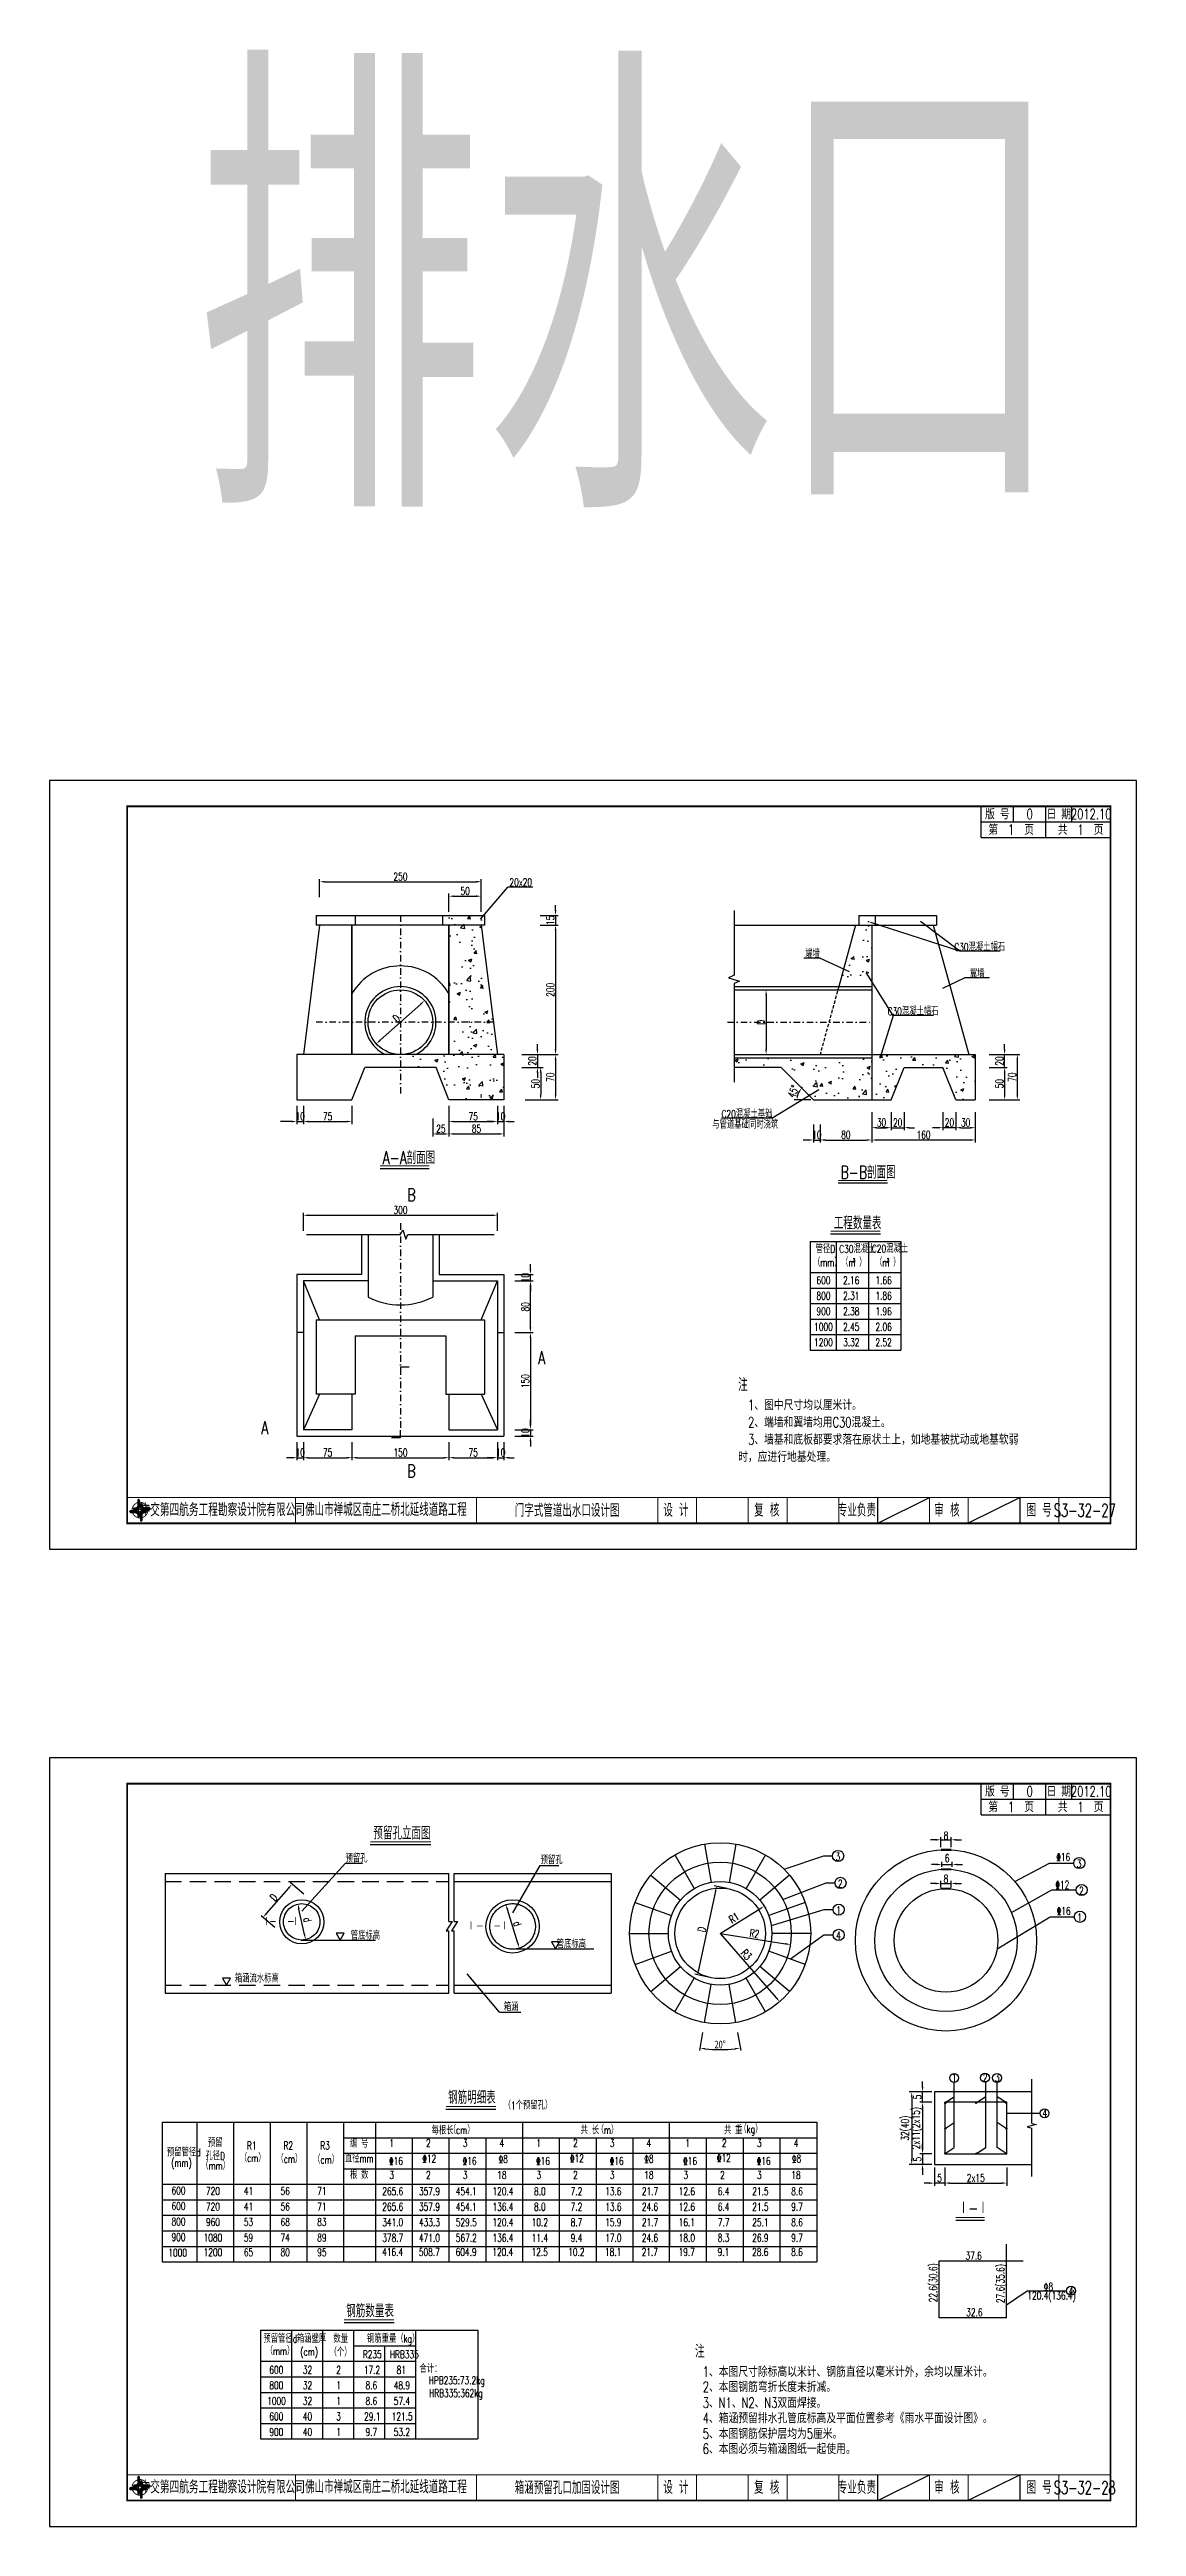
# Model space of a CAD drawing. Extents: x 5781 to 12795, y 1434 to 2653.
# Drawn here: x 12375 to 12795, y 1691 to 2648 of the extents above; entities that cross this region are included whole.
import ezdxf
from ezdxf.enums import TextEntityAlignment as Align

# ---------------------------------------------------------------- set-up
doc = ezdxf.new("R2010")
doc.units = 0
doc.header["$LTSCALE"] = 5
doc.header["$PDMODE"] = 32
doc.header["$PDSIZE"] = 0.3
for name, pattern in [('CONTINOUS', [0]), ('DASHDOT', [1, 0.5, -0.25, 0, -0.25]), ('DASHED', [19.05, 12.7, -6.35]), ('HIDDEN', [0.375, 0.25, -0.125])]:
    doc.linetypes.add(name, pattern=pattern)
doc.layers.get('0').update_dxf_attribs({"linetype": 'CONTINUOUS'})
doc.layers.get('Defpoints').update_dxf_attribs({"linetype": 'CONTINUOUS'})
for name, color, linetype in [('BASE', 4, 'CONTINUOUS'), ('GANG_JIN', 1, 'CONTINUOUS'), ('WZ', 2, 'CONTINUOUS'), ('中心线', 2, 'DASHDOT'), ('图框', 7, 'CONTINUOUS'), ('尺寸标注', 4, 'CONTINUOUS'), ('挡土墙', 6, 'CONTINUOUS'), ('文字', 7, 'CONTINUOUS'), ('文字字符', 7, 'CONTINUOUS'), ('标注说明', 2, 'CONTINUOUS'), ('结构', 7, 'CONTINUOUS'), ('结构1', 1, 'CONTINUOUS'), ('结构2', 7, 'CONTINUOUS'), ('辅助', 2, 'CONTINUOUS'), ('钢筋', 1, 'CONTINUOUS')]:
    doc.layers.add(name, color=color, linetype=linetype)
doc.styles.get("Standard").update_dxf_attribs({"font": 'simplex1.shx', "width": 0.7, "bigfont": 'hztxt.shx'})
doc.dimstyles.new('比例1：40', dxfattribs={"dimtxt": 3, "dimasz": 2, "dimexe": 1, "dimexo": 1, "dimgap": 0.5, "dimtad": 1, "dimlfac": 4, "dimzin": 13, "dimdsep": 46, "dimtxsty": 'Standard', "dimcen": -0.09, "dimclrd": 256, "dimclre": 256, "dimclrt": 7, "dimaunit": 1, "dimadec": 0, "dimazin": 0, "dimtfac": 0.0005, "dimtix": 1, "dimtmove": 2, "dimatfit": 3, "dimfxl": 0, "dimtolj": 1, "dimtzin": 13, "dimarcsym": 0})
pattern_1 = [(50, (-1340.077, 3e-14), (12.752927, -1.115736), [1.3335, -14.6685]), (355, (-1340.077, 3e-14), (-2.466998, 13.373965), [1.0668, -11.7348]), (100.451, (-1339.014, -0.093), (10.285975, 12.258168), [1.1333, -12.4663]), (46.1842, (-1340.077, 3.556), (18.975533, -2.942963), [2.00025, -22.00275]), (96.6356, (-1338.496, 3.31), (16.618296, 17.31979), [1.69995, -18.69945]), (351.184, (-1340.077, 3.556), (16.618322, 17.319758), [1.6002, -17.6022]), (21, (-1338.299, 2.667), (10.6130416, -7.158586), [1.3335, -14.6685]), (326, (-1338.299, 2.667), (4.326142, 12.893158), [1.0668, -11.7348]), (71.4514, (-1337.415, 2.07), (14.939154, 5.7346), [1.1333, -12.4663]), (37.5, (-1340.077, 3e-14), (0.2162022, 5.9188527), [0, -11.59256, 0, -11.9126, 0, -11.77925]), (7.5, (-1340.077, 3e-14), (4.6773764, 7.0126402), [0, -6.79196, 0, -11.32586, 0, -4.48945]), (327.5, (-1344.042, 3e-14), (9.4913417, -0.401012), [0, -4.445, 0, -13.8684, 0, -18.4023]), (317.5, (-1345.82, 3e-14), (10.3690427, 1.7798544), [0, -5.7785, 0, -9.21004, 0, -13.0683])]
pattern_2 = [(50, (-1341.327, 3e-14), (12.752927, -1.115736), [1.3335, -14.6685]), (355, (-1341.327, 3e-14), (-2.466998, 13.373965), [1.0668, -11.7348]), (100.451, (-1340.264, -0.093), (10.285975, 12.258168), [1.1333, -12.4663]), (46.1842, (-1341.327, 3.556), (18.975533, -2.942963), [2.00025, -22.00275]), (96.6356, (-1339.746, 3.31), (16.618296, 17.31979), [1.69995, -18.69945]), (351.184, (-1341.327, 3.556), (16.618322, 17.319758), [1.6002, -17.6022]), (21, (-1339.549, 2.667), (10.6130416, -7.158586), [1.3335, -14.6685]), (326, (-1339.549, 2.667), (4.326142, 12.893158), [1.0668, -11.7348]), (71.4514, (-1338.665, 2.07), (14.939154, 5.7346), [1.1333, -12.4663]), (37.5, (-1341.327, 3e-14), (0.2162022, 5.9188527), [0, -11.59256, 0, -11.9126, 0, -11.77925]), (7.5, (-1341.327, 3e-14), (4.6773764, 7.0126402), [0, -6.79196, 0, -11.32586, 0, -4.48945]), (327.5, (-1345.292, 3e-14), (9.4913417, -0.4010121), [0, -4.445, 0, -13.8684, 0, -18.4023]), (317.5, (-1347.07, 3e-14), (10.3690427, 1.7798544), [0, -5.7785, 0, -9.21004, 0, -13.0683])]

msp = doc.modelspace()

# ---------------------------------------------------------------- texts
at = {"color": 7, "width": 0.7}
msp.add_text('注', height=5, dxfattribs=at).set_placement((12624.9248, 1761.2404), align=Align.TOP_LEFT)
at = {"layer": 'BASE', "color": 2, "linetype": 'Continuous', "width": 0.7}
for p in [(12458.0287, 1923.2403), (12469.1811, 1923.2403)]:
    msp.add_text('Ⅰ', height=3, dxfattribs=at).set_placement(p)
at = {"layer": 'GANG_JIN', "color": 7, "width": 0.7}
for s, p in [('预留孔立面图', (12500.6508, 1956.5007)), ('钢筋明细表', (12529.5361, 1854.3483)), ('Ⅰ-Ⅰ', (12726.7882, 1811.6606)), ('钢筋数量表', (12490.1802, 1771.8963))]:
    msp.add_text(s, height=5, dxfattribs=at).set_placement(p)
at = {"layer": 'WZ', "color": 7, "linetype": 'CONTINOUS', "width": 0.7}
for s, p in [('预留孔', (12489.8572, 1947.6678)), ('预留孔', (12565.2316, 1947.0222)), ('3', (12679.2171, 1948.3933)), ('%%13216', (12764.5097, 1948.2321)), ('3', (12772.417, 1945.65)), ('2', (12680.1465, 1937.9799)), ('%%13212', (12764.1443, 1937.4952)), ('2', (12773.3464, 1935.2366)), ('1', (12679.453, 1927.6518)), ('%%13216', (12764.6809, 1927.4258)), ('1', (12772.6529, 1924.9084)), ('管底标高', (12491.8905, 1917.8843)), (' 管底标高', (12570.0286, 1914.6157)), ('4', (12679.453, 1917.9112)), ('箱涵流水标高', (12447.105, 1901.2789)), ('箱涵', (12551.0474, 1890.2652)), ('1', (12724.2586, 1862.9951)), ('2', (12736.142, 1863.0493)), ('3', (12740.8161, 1862.9929)), (' （1个预留孔）', (12549.5193, 1852.2538)), ('4', (12759.1805, 1849.3209)), ('每根长', (12523.1174, 1842.5617)), ('（cm）', (12529.7426, 1842.7784)), ('共 长', (12580.7464, 1842.6892)), ('（m）', (12586.909, 1842.7961)), ('共 重', (12636.1112, 1842.6801)), ('（kg）', (12642.0613, 1843.1081)), ('预留管径d', (12420.8518, 1834.1042)), ('(mm)', (12422.5011, 1830.0879)), ('%%13216', (12506.6699, 1830.8185)), ('%%13216', (12535.1056, 1830.8185)), ('%%13216', (12563.495, 1830.8185)), ('%%13216', (12591.9308, 1830.8185)), ('%%13216', (12620.3202, 1830.8185)), ('%%13216', (12648.756, 1830.8185)), ('37.6', (12729.4419, 1794.1932)), ('120.4(136.4)', (12753.359, 1778.7631)), ('%%1318', (12759.688, 1782.1985)), ('4', (12769.3854, 1780.6521)), ('32.6', (12729.7094, 1772.3166)), ('预留管径d', (12458.1466, 1762.0932)), ('箱涵壁厚', (12471.0668, 1762.0932)), ('数量', (12485.172, 1762.0932)), ('钢筋重量（kg）', (12498.1539, 1762.1406)), ('（mm）', (12459.0241, 1757.3645)), ('600', (12460.4463, 1750.0932)), ('(cm)', (12472.4069, 1757.1015)), ('32', (12473.4142, 1750.0932)), ('（个）', (12483.7042, 1756.8823)), ('2', (12486.2977, 1750.0932)), ('R235', (12496.5573, 1756.0932)), ('17.2', (12496.949, 1750.0932)), ('HRB335', (12507.0187, 1756.0932)), ('81', (12509.6169, 1750.0932)), ('合计：', (12518.455, 1750.4802)), ('800', (12460.4463, 1744.0932)), ('32', (12473.4142, 1744.0932)), ('1', (12486.2977, 1744.0932)), ('8.6', (12497.6332, 1744.0932)), ('48.9', (12508.4974, 1744.0932)), ('HPB235:73.2kg', (12522.0267, 1746.0089)), ('HRB335:362kg', (12522.1566, 1741.0959)), ('1000', (12459.6239, 1738.0932)), ('600', (12460.4463, 1732.0932)), ('32', (12473.4142, 1738.0932)), ('40', (12473.4142, 1732.0932)), ('3', (12486.2977, 1732.0932)), ('1', (12486.2977, 1738.0932)), ('29.1', (12497.0734, 1732.0932)), ('8.6', (12497.6332, 1738.0932)), ('121.5', (12507.6977, 1732.0932)), ('57.4', (12508.4974, 1738.0932)), ('900', (12460.4463, 1726.0932)), ('40', (12473.4142, 1726.0932)), ('1', (12486.2977, 1726.0932)), ('9.7', (12497.6332, 1726.0932)), ('53.2', (12508.4974, 1726.0932))]:
    msp.add_text(s, height=3, dxfattribs=at).set_placement(p)
for s, p in [('预留', (12439.5171, 1836.8912)), ('R1', (12453.6165, 1835.868)), ('R2', (12467.79, 1835.868)), ('R3', (12481.9635, 1835.868)), ('编 号', (12495.1522, 1836.6102)), ('1', (12507.7115, 1836.8066)), ('2', (12521.885, 1836.8066)), ('3', (12536.1048, 1836.8066)), ('4', (12550.2783, 1836.8066)), ('1', (12564.5367, 1836.8066)), ('2', (12578.7102, 1836.8066)), ('3', (12592.93, 1836.8066)), ('4', (12607.1035, 1836.8066)), ('1', (12622.052, 1836.8066)), ('2', (12636.2255, 1836.8066)), ('3', (12649.7552, 1836.8066)), ('4', (12663.9287, 1836.8066)), ('（mm）', (12439.6818, 1828.0877)), ('孔径D', (12439.5145, 1831.8575)), ('（cm）', (12454.0016, 1831.0467)), ('（cm）', (12468.1751, 1830.6931)), ('（cm）', (12482.3485, 1830.423)), ('直径mm', (12495.1522, 1830.8503)), ('根 数', (12495.1522, 1824.5083)), ('3', (12507.7115, 1824.4553)), ('%%13212', (12522.2347, 1830.7881)), ('2', (12521.885, 1824.4553)), ('3', (12536.1048, 1824.4553)), ('18', (12550.2783, 1824.4553)), ('%%1318', (12550.8242, 1830.6818)), ('3', (12564.5367, 1824.4553)), ('%%13212', (12579.2655, 1830.8957)), ('2', (12578.7102, 1824.4553)), ('3', (12592.93, 1824.4553)), ('%%1318', (12607.1035, 1830.7441)), ('18', (12607.1035, 1824.4553)), ('3', (12621.3619, 1824.4553)), ('%%13212', (12636.0532, 1831.0311)), ('2', (12635.5354, 1824.4553)), ('3', (12649.7552, 1824.4553)), ('%%1318', (12664.1581, 1830.825)), ('18', (12663.9287, 1824.4553)), ('600', (12425.3395, 1818.4756)), ('720', (12438.6485, 1818.2892)), ('41', (12452.3801, 1818.2892)), ('56', (12466.5536, 1818.2892)), ('71', (12480.727, 1818.2892)), ('265.6', (12508.1307, 1818.2012)), ('357.9', (12522.3042, 1818.2012)), ('454.1', (12536.5239, 1818.2012)), ('120.4', (12550.6974, 1818.2012)), ('8.0', (12564.9559, 1818.2012)), ('7.2', (12579.1294, 1818.2012)), ('13.6', (12593.3491, 1818.2012)), ('21.7', (12607.5226, 1818.2012)), ('12.6', (12621.7811, 1818.2012)), ('6.4', (12635.9545, 1818.2012)), ('21.5', (12650.1743, 1818.2012)), ('8.6', (12664.3478, 1818.2012)), ('800', (12425.3395, 1806.4756)), ('960', (12438.6485, 1806.2892)), ('53', (12452.3801, 1806.2892)), ('68', (12466.5536, 1806.2892)), ('83', (12480.727, 1806.2892)), ('341.0', (12508.1307, 1806.2012)), ('433.3', (12522.3042, 1806.2012)), ('529.5', (12536.5239, 1806.2012)), ('120.4', (12550.6974, 1806.2012)), ('10.2', (12564.9559, 1806.2012)), ('8.7', (12579.1294, 1806.2012)), ('15.9', (12593.3491, 1806.2012)), ('21.7', (12607.5226, 1806.2012)), ('16.1', (12621.7811, 1806.2012)), ('7.7', (12635.9545, 1806.2012)), ('25.1', (12650.1743, 1806.2012)), ('8.6', (12664.3478, 1806.2012)), ('1000', (12425.008, 1794.4912)), ('1200', (12438.6485, 1794.6271)), ('65', (12452.3801, 1794.6271)), ('80', (12466.5536, 1794.6271)), ('95', (12480.727, 1794.6271)), ('416.4', (12508.0785, 1794.7462)), ('508.7', (12522.252, 1794.7462)), ('604.9', (12536.4717, 1794.7462)), ('120.4', (12550.6452, 1794.7462)), ('12.5', (12564.9037, 1794.7462)), ('10.2', (12579.0772, 1794.7462)), ('18.1', (12593.2969, 1794.7462)), ('21.7', (12607.4704, 1794.7462)), ('19.7', (12621.7289, 1794.7462)), ('9.1', (12635.9024, 1794.7462)), ('28.6', (12650.1221, 1794.7462)), ('8.6', (12664.2956, 1794.7462))]:
    msp.add_text(s, height=3, dxfattribs=at).set_placement(p, align=Align.BOTTOM_CENTER)
at = {"layer": 'WZ', "color": 5, "linetype": 'CONTINOUS', "width": 0.7}
for s, p in [('600', (12425.3395, 1812.4756)), ('720', (12438.6485, 1812.2892)), ('41', (12452.3801, 1812.2892)), ('56', (12466.5536, 1812.2892)), ('71', (12480.727, 1812.2892)), ('265.6', (12508.1307, 1812.2012)), ('357.9', (12522.3042, 1812.2012)), ('454.1', (12536.5239, 1812.2012)), ('136.4', (12550.6974, 1812.2012)), ('8.0', (12564.9559, 1812.2012)), ('7.2', (12579.1294, 1812.2012)), ('13.6', (12593.3491, 1812.2012)), ('24.6', (12607.5226, 1812.2012)), ('12.6', (12621.7811, 1812.2012)), ('6.4', (12635.9545, 1812.2012)), ('21.5', (12650.1743, 1812.2012)), ('9.7', (12664.3478, 1812.2012)), ('900', (12425.3395, 1800.4756)), ('1080', (12438.6485, 1800.2892)), ('59', (12452.3801, 1800.2892)), ('74', (12466.5536, 1800.2892)), ('89', (12480.727, 1800.2892)), ('378.7', (12508.1307, 1800.2012)), ('471.0', (12522.3042, 1800.2012)), ('567.2', (12536.5239, 1800.2012)), ('136.4', (12550.6974, 1800.2012)), ('11.4', (12564.9559, 1800.2012)), ('9.4', (12579.1294, 1800.2012)), ('17.0', (12593.3491, 1800.2012)), ('24.6', (12607.5226, 1800.2012)), ('18.0', (12621.7811, 1800.2012)), ('8.3', (12635.9545, 1800.2012)), ('26.9', (12650.1743, 1800.2012)), ('9.7', (12664.3478, 1800.2012))]:
    msp.add_text(s, height=3, dxfattribs=at).set_placement(p, align=Align.BOTTOM_CENTER)
at = {"layer": 'WZ', "color": 7, "linetype": 'CONTINOUS', "width": 0.7}
for s, p in [('22.6(30.6)', (12718.442, 1777.6783)), ('27.6(35.6)', (12744.4556, 1777.3789))]:
    msp.add_text(s, height=3, rotation=90, dxfattribs=at).set_placement(p)
at = {"layer": '图框'}
for s, height, width, p in [('版 号', 4, 0.7, (12741.75, 2352.6705)), ('0', 4, 0.7, (12754.25, 2352.6705)), ('日 期', 4, 0.7, (12765.5, 2352.6705)), ('2012.10', 4, 0.7, (12778, 2352.6705)), ('中交第四航务工程勘察设计院有限公司', 5, 0.65, (12442.4308, 2083.919)), ('佛山市禅城区南庄二桥北延线道路工程', 5, 0.7, (12505.5, 2083.9852)), ('设 计', 5, 0.7, (12617.5447, 2083.7651)), ('复 核', 5, 0.7, (12652.6395, 2083.7651)), ('专业负责', 5, 0.7, (12687.4902, 2083.7651)), ('审 核', 5, 0.7, (12722.264, 2083.7651)), ('图 号', 5, 0.7, (12757.8832, 2083.7651)), ('版 号', 4, 0.7, (12741.75, 1975.0925)), ('0', 4, 0.7, (12754.25, 1975.0925)), ('日 期', 4, 0.7, (12765.5, 1975.0925)), ('2012.10', 4, 0.7, (12778, 1975.0925)), ('中交第四航务工程勘察设计院有限公司', 5, 0.65, (12442.4308, 1706.341)), ('佛山市禅城区南庄二桥北延线道路工程', 5, 0.7, (12505.5, 1706.4072)), ('设 计', 5, 0.7, (12617.5447, 1706.1871)), ('复 核', 5, 0.7, (12652.6395, 1706.1871)), ('专业负责', 5, 0.7, (12687.4902, 1706.1871)), ('审 核', 5, 0.7, (12722.264, 1706.1871)), ('图 号', 5, 0.7, (12757.8832, 1706.1871))]:
    msp.add_text(s, height=height, dxfattribs=dict(at, width=width)).set_placement(p, align=Align.MIDDLE_CENTER)
at = {"layer": '尺寸标注', "color": 0, "linetype": 'Continuous', "width": 0.7}
for s, p in [('1、本图尺寸除标高以米计、钢筋直径以毫米计外，余均以厘米计。', (12627.9055, 1750.8875)), ('2、本图钢筋弯折长度未折减。', (12627.9055, 1745.0322)), ('3、N1、N2、N3双面焊接。', (12627.9055, 1738.8938)), ('4、箱涵预留排水孔管底标高及平面位置参考《雨水平面设计图》。', (12627.9055, 1732.9655)), ('5、本图钢筋保护层均为5厘米。', (12627.9055, 1726.925)), ('6、本图必须与箱涵图纸一起使用。', (12627.9055, 1721.1057))]:
    msp.add_text(s, height=4, dxfattribs=at).set_placement(p, align=Align.MIDDLE_LEFT)
at = {"layer": '尺寸标注', "ltscale": 0.5, "insert": (12431.5437, 2631.4497), "char_height": 160, "width": 980.67944, "attachment_point": 1}
msp.add_mtext('排水口', dxfattribs=at)
at = {"layer": '尺寸标注', "color": 7, "ltscale": 0.5, "insert": (12641.5861, 2118.5037), "char_height": 4, "width": 112.268859, "attachment_point": 4}
msp.add_mtext('{\\H1.25x;注\\P}  1、图中尺寸均以厘米计。\\P  2、端墙和翼墙均用C30混凝土。\\P  3、墙基和底板都要求落在原状土上，如地基被扰动或地基软弱时，应进行地基处理。', dxfattribs=at)
at = {"layer": '文字', "width": 0.7}
for s, p in [('A-A剖面图', (12504.1839, 2217.4465)), ('B-B剖面图', (12681.181, 2211.8315)), ('工程数量表', (12678.5684, 2192.2013))]:
    msp.add_text(s, height=5, dxfattribs=at).set_placement(p)
for s, p in [('B', (12515.3579, 2205.5876)), ('A', (12565.6354, 2142.6466)), ('A', (12458.6567, 2115.6545)), ('B', (12515.3579, 2098.8405))]:
    msp.add_text(s, height=5, dxfattribs=at).set_placement(p, align=Align.MIDDLE_CENTER)
at = {"layer": '文字字符', "width": 0.7}
for s, p in [('20x20', (12557.5738, 2326.3691)), ('端墙', (12670.3171, 2299.0906)), ('C30混凝土帽石', (12734.956, 2301.7045)), ('翼墙', (12733.9826, 2291.3444)), ('C30混凝土帽石', (12709.2023, 2276.8478)), ('与管道基础同时浇筑', (12644.3477, 2233.0995)), ('C20混凝土基础', (12645.0237, 2237.215))]:
    msp.add_text(s, height=3, dxfattribs=at).set_placement(p, align=Align.MIDDLE)
at = {"layer": '文字字符', "linetype": 'ByBlock', "width": 0.7}
for s, p in [('管径D', (12671.5221, 2183.1555)), ('C30混凝土', (12680.6515, 2183.1555)), ('C20混凝土', (12693.2846, 2183.2749)), ('（mm）', (12670.4993, 2177.9576)), ('（m ）', (12681.37, 2177.9576)), ('（m ）', (12694.4847, 2177.9498))]:
    msp.add_text(s, height=3, dxfattribs=at).set_placement(p)
for s, height, p in [('600', 3, (12674.5345, 2171.0699)), ('2.16', 3, (12685.2788, 2171.0699)), ('3', 1.5, (12686.3425, 2179.513)), ('1.66', 3, (12697.7935, 2171.0699)), ('3', 1.5, (12699.4573, 2179.5052)), ('800', 3, (12674.5345, 2165.0699)), ('2.31', 3, (12685.2788, 2165.0699)), ('1.86', 3, (12697.7935, 2165.0699)), ('1000', 3, (12674.5345, 2153.0699)), ('900', 3, (12674.5345, 2159.0699)), ('2.38', 3, (12685.2788, 2159.0699)), ('2.45', 3, (12685.2788, 2153.0699)), ('2.06', 3, (12697.7935, 2153.0699)), ('1.96', 3, (12697.7935, 2159.0699)), ('1200', 3, (12674.5345, 2147.0699)), ('3.32', 3, (12685.2788, 2147.0699)), ('2.52', 3, (12697.7935, 2147.0699))]:
    msp.add_text(s, height=height, dxfattribs=at).set_placement(p, align=Align.CENTER)
at = {"layer": '标注说明', "width": 0.7}
for p in [(12536.9015, 1921.4825), (12549.8468, 1921.4825)]:
    msp.add_text('Ⅰ', height=3, dxfattribs=at).set_placement(p)

# ---------------------------------------------------------------- blocks, each defined once
blk = doc.blocks.new('series')
at = {"width": 0.75}
for tag, height, p in [('页码', 4, (-35, -19)), ('图名', 5, (-220, -282)), ('图号', 5, (-20, -282))]:
    blk.add_attdef(tag, text='', height=height, dxfattribs=at).set_placement(p, align=Align.MIDDLE_CENTER)
blk = doc.blocks.new('tb')
at = {"lineweight": -3}
h = blk.add_hatch(color=256, dxfattribs=at)
h.paths.add_polyline_path([(-1.23, -0.13), (-3.78, -0.14), (-4.14, -0.41), (-1.4, -0.44), (-0.56, -1.24), (-0.54, -2.62), (-0.27, -2.2), (-0.26, -1.06)])
h.paths.add_polyline_path([(0.13, -1.08), (0.14, -3.86), (0.41, -4.26), (0.44, -1.24), (1.25, -0.43), (2.66, -0.43), (2.26, -0.16), (1.07, -0.15)])
h.paths.add_polyline_path([(1.08, 0.3), (3.62, 0.3), (4.02, 0.56), (1.25, 0.57), (0.43, 1.39), (0.43, 2.8), (0.16, 2.41), (0.15, 1.24)])
h.paths.add_polyline_path([(-0.28, 1.21), (-0.28, 3.99), (-0.56, 4.39), (-0.57, 1.41), (-1.38, 0.6), (-2.74, 0.56), (-2.33, 0.3), (-1.2, 0.29)])
for p, q in [((-1.38, 0.6), (-2.74, 0.56)), ((-0.57, 1.41), (-1.38, 0.6)), ((-0.56, 4.39), (-0.57, 1.41)), ((0.43, 2.8), (0.43, 1.39)), ((0.43, 1.39), (1.25, 0.57)), ((1.25, 0.57), (4.02, 0.56)), ((-4.14, -0.41), (-1.4, -0.44)), ((-1.4, -0.44), (-0.56, -1.24)), ((-0.56, -1.24), (-0.54, -2.62)), ((0.41, -4.26), (0.44, -1.24)), ((0.44, -1.24), (1.25, -0.43)), ((1.25, -0.43), (2.66, -0.43))]:
    blk.add_line(p, q, dxfattribs=at)
at = {"lineweight": -3, "const_width": 0.35, "flags": 128}
for points in [[(-0.9, 3.02, 0.324167), (-3.16, -0.14)], [(2.88, 0.92, 0.324403), (-0.24, 3.15)], [(0.75, -2.86, 0.325418), (3.02, 0.26)], [(-2.98, -0.76, 0.322976), (0.14, -2.98)]]:
    blk.add_lwpolyline(points, format="xyb", dxfattribs=at)
at = {"lineweight": -3, "flags": 128}
for points in [[(-0.9, 3.99), (-0.9, 1.58), (-1.53, 0.91), (-2.34, 0.91), (-2.74, 0.56), (-2.33, 0.3), (-1.2, 0.29), (-0.28, 1.21), (-0.28, 3.99), (-0.56, 4.39)], [(-0.04, 0.77), (0.68, 0.04), (-0.04, -0.69), (-0.77, 0.05)], [(3.62, 0.92), (1.43, 0.92), (0.77, 1.54), (0.77, 2.38), (0.43, 2.8), (0.16, 2.41), (0.15, 1.24), (1.08, 0.3), (3.62, 0.3), (4.02, 0.56)], [(-3.73, -0.76), (-1.54, -0.76), (-0.89, -1.39), (-0.89, -2.21), (-0.54, -2.62), (-0.27, -2.2), (-0.26, -1.06), (-1.23, -0.13), (-3.78, -0.14), (-4.14, -0.41)], [(0.75, -3.85), (0.75, -1.43), (1.4, -0.78), (2.26, -0.78), (2.66, -0.43), (2.26, -0.16), (1.07, -0.15), (0.13, -1.08), (0.14, -3.86), (0.41, -4.26)]]:
    blk.add_lwpolyline(points, close=True, dxfattribs=at)
blk = doc.blocks.new('*D765')
at = {"layer": 'Defpoints', "color": 0, "ltscale": 0.5}
for p in [(12543.59, 2313.54), (12543.59, 2309.79), (12571.03, 2309.79)]:
    blk.add_point(p, dxfattribs=at)
at = {"layer": '尺寸标注', "lineweight": -2, "ltscale": 0.5}
for p, q in [((12571.03, 2315.54), (12571.03, 2317.54)), ((12565.03, 2313.54), (12572.03, 2313.54)), ((12565.03, 2309.79), (12572.03, 2309.79)), ((12571.03, 2313.54), (12571.03, 2309.79)), ((12571.03, 2307.79), (12571.03, 2305.79))]:
    blk.add_line(p, q, dxfattribs=at)
at = {"layer": '尺寸标注', "ltscale": 0.5}
for points in [[(12570.7, 2315.54), (12571.36, 2315.54), (12571.03, 2313.54)], [(12570.7, 2307.79), (12571.36, 2307.79), (12571.03, 2309.79)]]:
    blk.add_solid(points, dxfattribs=at)
at = {"layer": '尺寸标注', "color": 7, "ltscale": 0.5, "insert": (12569.03, 2311.67), "char_height": 3, "attachment_point": 5, "rotation": 90}
blk.add_mtext('\\A1;15', dxfattribs=at)
blk = doc.blocks.new('*D766')
at = {"layer": 'Defpoints', "color": 0, "ltscale": 0.5}
for p in [(12543.59, 2309.79), (12543.59, 2259.79), (12571.03, 2259.79)]:
    blk.add_point(p, dxfattribs=at)
at = {"layer": '尺寸标注', "lineweight": -2, "ltscale": 0.5}
for p, q in [((12565.03, 2309.79), (12572.03, 2309.79)), ((12571.03, 2307.79), (12571.03, 2261.79)), ((12565.03, 2259.79), (12572.03, 2259.79))]:
    blk.add_line(p, q, dxfattribs=at)
at = {"layer": '尺寸标注', "ltscale": 0.5}
for points in [[(12570.7, 2307.79), (12571.36, 2307.79), (12571.03, 2309.79)], [(12570.7, 2261.79), (12571.36, 2261.79), (12571.03, 2259.79)]]:
    blk.add_solid(points, dxfattribs=at)
at = {"layer": '尺寸标注', "color": 7, "ltscale": 0.5, "insert": (12569.03, 2284.79), "char_height": 3, "attachment_point": 5, "rotation": 90}
blk.add_mtext('\\A1;200', dxfattribs=at)
blk = doc.blocks.new('*D767')
at = {"layer": 'Defpoints', "color": 0, "ltscale": 0.5}
for p in [(12549.84, 2259.79), (12523.59, 2254.79), (12564.03, 2254.79)]:
    blk.add_point(p, dxfattribs=at)
at = {"layer": '尺寸标注', "lineweight": -2, "ltscale": 0.5}
for p, q in [((12558.03, 2259.79), (12565.03, 2259.79)), ((12564.03, 2261.79), (12564.03, 2263.79)), ((12564.03, 2259.79), (12564.03, 2254.79)), ((12558.03, 2254.79), (12565.03, 2254.79)), ((12564.03, 2252.79), (12564.03, 2250.79))]:
    blk.add_line(p, q, dxfattribs=at)
at = {"layer": '尺寸标注', "ltscale": 0.5}
for points in [[(12563.69, 2261.79), (12564.36, 2261.79), (12564.03, 2259.79)], [(12563.69, 2252.79), (12564.36, 2252.79), (12564.03, 2254.79)]]:
    blk.add_solid(points, dxfattribs=at)
at = {"layer": '尺寸标注', "color": 7, "ltscale": 0.5, "insert": (12562.03, 2257.29), "char_height": 3, "attachment_point": 5, "rotation": 90}
blk.add_mtext('\\A1;20', dxfattribs=at)
blk = doc.blocks.new('*D768')
at = {"layer": 'Defpoints', "color": 0, "ltscale": 0.5}
for p in [(12523.59, 2254.79), (12529.84, 2242.29), (12565.28, 2242.29)]:
    blk.add_point(p, dxfattribs=at)
at = {"layer": '尺寸标注', "lineweight": -2, "ltscale": 0.5}
for p, q in [((12559.28, 2254.79), (12566.28, 2254.79)), ((12565.28, 2252.79), (12565.28, 2244.29)), ((12559.28, 2242.29), (12566.28, 2242.29))]:
    blk.add_line(p, q, dxfattribs=at)
at = {"layer": '尺寸标注', "ltscale": 0.5}
for points in [[(12564.94, 2252.79), (12565.61, 2252.79), (12565.28, 2254.79)], [(12564.94, 2244.29), (12565.61, 2244.29), (12565.28, 2242.29)]]:
    blk.add_solid(points, dxfattribs=at)
at = {"layer": '尺寸标注', "color": 7, "ltscale": 0.5, "insert": (12563.28, 2248.54), "char_height": 3, "attachment_point": 5, "rotation": 90}
blk.add_mtext('\\A1;50', dxfattribs=at)
blk = doc.blocks.new('*D769')
at = {"layer": 'Defpoints', "color": 0, "ltscale": 0.5}
for p in [(12551.09, 2259.79), (12551.09, 2242.29), (12571.03, 2242.29)]:
    blk.add_point(p, dxfattribs=at)
at = {"layer": '尺寸标注', "lineweight": -2, "ltscale": 0.5}
for p, q in [((12565.03, 2259.79), (12572.03, 2259.79)), ((12571.03, 2257.79), (12571.03, 2244.29)), ((12565.03, 2242.29), (12572.03, 2242.29))]:
    blk.add_line(p, q, dxfattribs=at)
at = {"layer": '尺寸标注', "ltscale": 0.5}
for points in [[(12570.7, 2257.79), (12571.36, 2257.79), (12571.03, 2259.79)], [(12570.7, 2244.29), (12571.36, 2244.29), (12571.03, 2242.29)]]:
    blk.add_solid(points, dxfattribs=at)
at = {"layer": '尺寸标注', "color": 7, "ltscale": 0.5, "insert": (12569.03, 2251.04), "char_height": 3, "attachment_point": 5, "rotation": 90}
blk.add_mtext('\\A1;70', dxfattribs=at)
blk = doc.blocks.new('*D770')
at = {"layer": 'Defpoints', "color": 0, "ltscale": 0.5}
for p in [(12529.84, 2259.79), (12548.59, 2259.79), (12548.59, 2233.91)]:
    blk.add_point(p, dxfattribs=at)
at = {"layer": '尺寸标注', "lineweight": -2, "ltscale": 0.5}
for p, q in [((12529.84, 2239.91), (12529.84, 2232.91)), ((12548.59, 2239.91), (12548.59, 2232.91)), ((12531.84, 2233.91), (12546.59, 2233.91))]:
    blk.add_line(p, q, dxfattribs=at)
at = {"layer": '尺寸标注', "ltscale": 0.5}
for points in [[(12531.84, 2234.24), (12531.84, 2233.58), (12529.84, 2233.91)], [(12546.59, 2234.24), (12546.59, 2233.58), (12548.59, 2233.91)]]:
    blk.add_solid(points, dxfattribs=at)
at = {"layer": '尺寸标注', "color": 7, "ltscale": 0.5, "insert": (12539.21, 2235.91), "char_height": 3, "attachment_point": 5}
blk.add_mtext('\\A1;75', dxfattribs=at)
blk = doc.blocks.new('*D771')
at = {"layer": 'Defpoints', "color": 0, "ltscale": 0.5}
for p in [(12529.84, 2242.29), (12551.09, 2242.29), (12551.09, 2229.12)]:
    blk.add_point(p, dxfattribs=at)
at = {"layer": '尺寸标注', "lineweight": -2, "ltscale": 0.5}
for p, q in [((12529.84, 2235.12), (12529.84, 2228.12)), ((12551.09, 2235.12), (12551.09, 2228.12)), ((12531.84, 2229.12), (12549.09, 2229.12))]:
    blk.add_line(p, q, dxfattribs=at)
at = {"layer": '尺寸标注', "ltscale": 0.5}
for points in [[(12531.84, 2229.45), (12531.84, 2228.78), (12529.84, 2229.12)], [(12549.09, 2229.45), (12549.09, 2228.78), (12551.09, 2229.12)]]:
    blk.add_solid(points, dxfattribs=at)
at = {"layer": '尺寸标注', "color": 7, "ltscale": 0.5, "insert": (12540.46, 2231.12), "char_height": 3, "attachment_point": 5}
blk.add_mtext('\\A1;85', dxfattribs=at)
blk = doc.blocks.new('*D772')
at = {"layer": 'Defpoints', "color": 0, "ltscale": 0.5}
for p in [(12548.59, 2259.79), (12551.09, 2259.79), (12551.09, 2233.91)]:
    blk.add_point(p, dxfattribs=at)
at = {"layer": '尺寸标注', "lineweight": -2, "ltscale": 0.5}
for p, q in [((12548.59, 2239.91), (12548.59, 2232.91)), ((12551.09, 2239.91), (12551.09, 2232.91)), ((12546.59, 2233.91), (12544.59, 2233.91)), ((12548.59, 2233.91), (12551.09, 2233.91)), ((12553.09, 2233.91), (12555.09, 2233.91))]:
    blk.add_line(p, q, dxfattribs=at)
at = {"layer": '尺寸标注', "ltscale": 0.5}
for points in [[(12546.59, 2234.24), (12546.59, 2233.58), (12548.59, 2233.91)], [(12553.09, 2234.24), (12553.09, 2233.58), (12551.09, 2233.91)]]:
    blk.add_solid(points, dxfattribs=at)
at = {"layer": '尺寸标注', "color": 7, "ltscale": 0.5, "insert": (12549.84, 2235.91), "char_height": 3, "attachment_point": 5}
blk.add_mtext('\\A1;10', dxfattribs=at)
blk = doc.blocks.new('*D773')
at = {"layer": 'Defpoints', "color": 0, "ltscale": 0.5}
for p in [(12523.59, 2254.79), (12529.84, 2242.29), (12529.84, 2229.12)]:
    blk.add_point(p, dxfattribs=at)
at = {"layer": '尺寸标注', "lineweight": -2, "ltscale": 0.5}
for p, q in [((12523.59, 2235.12), (12523.59, 2228.12)), ((12529.84, 2235.12), (12529.84, 2228.12)), ((12525.59, 2229.12), (12527.84, 2229.12))]:
    blk.add_line(p, q, dxfattribs=at)
at = {"layer": '尺寸标注', "ltscale": 0.5}
for points in [[(12525.59, 2229.45), (12525.59, 2228.78), (12523.59, 2229.12)], [(12527.84, 2229.45), (12527.84, 2228.78), (12529.84, 2229.12)]]:
    blk.add_solid(points, dxfattribs=at)
at = {"layer": '尺寸标注', "color": 7, "ltscale": 0.5, "insert": (12526.71, 2231.12), "char_height": 3, "attachment_point": 5}
blk.add_mtext('\\A1;25', dxfattribs=at)
blk = doc.blocks.new('*D774')
at = {"layer": 'Defpoints', "color": 0, "ltscale": 0.5}
for p in [(12471.09, 2259.79), (12473.59, 2259.79), (12473.59, 2233.91)]:
    blk.add_point(p, dxfattribs=at)
at = {"layer": '尺寸标注', "lineweight": -2, "ltscale": 0.5}
for p, q in [((12471.09, 2239.91), (12471.09, 2232.91)), ((12473.59, 2239.91), (12473.59, 2232.91)), ((12469.09, 2233.91), (12467.09, 2233.91)), ((12471.09, 2233.91), (12473.59, 2233.91)), ((12475.59, 2233.91), (12477.59, 2233.91))]:
    blk.add_line(p, q, dxfattribs=at)
at = {"layer": '尺寸标注', "ltscale": 0.5}
for points in [[(12469.09, 2234.24), (12469.09, 2233.58), (12471.09, 2233.91)], [(12475.59, 2234.24), (12475.59, 2233.58), (12473.59, 2233.91)]]:
    blk.add_solid(points, dxfattribs=at)
at = {"layer": '尺寸标注', "color": 7, "ltscale": 0.5, "insert": (12472.34, 2235.91), "char_height": 3, "attachment_point": 5}
blk.add_mtext('\\A1;10', dxfattribs=at)
blk = doc.blocks.new('*D775')
at = {"layer": 'Defpoints', "color": 0, "ltscale": 0.5}
for p in [(12473.59, 2259.79), (12492.34, 2259.79), (12492.34, 2233.91)]:
    blk.add_point(p, dxfattribs=at)
at = {"layer": '尺寸标注', "lineweight": -2, "ltscale": 0.5}
for p, q in [((12473.59, 2239.91), (12473.59, 2232.91)), ((12492.34, 2239.91), (12492.34, 2232.91)), ((12475.59, 2233.91), (12490.34, 2233.91))]:
    blk.add_line(p, q, dxfattribs=at)
at = {"layer": '尺寸标注', "ltscale": 0.5}
for points in [[(12475.59, 2234.24), (12475.59, 2233.58), (12473.59, 2233.91)], [(12490.34, 2234.24), (12490.34, 2233.58), (12492.34, 2233.91)]]:
    blk.add_solid(points, dxfattribs=at)
at = {"layer": '尺寸标注', "color": 7, "ltscale": 0.5, "insert": (12482.96, 2235.91), "char_height": 3, "attachment_point": 5}
blk.add_mtext('\\A1;75', dxfattribs=at)
blk = doc.blocks.new('*D776')
at = {"layer": 'Defpoints', "color": 0, "ltscale": 0.5}
for p in [(12542.34, 2326.56), (12479.84, 2309.79), (12542.34, 2309.79)]:
    blk.add_point(p, dxfattribs=at)
at = {"layer": '尺寸标注', "lineweight": -2, "ltscale": 0.5}
for p, q in [((12479.84, 2320.56), (12479.84, 2327.56)), ((12481.84, 2326.56), (12540.34, 2326.56)), ((12542.34, 2320.56), (12542.34, 2327.56))]:
    blk.add_line(p, q, dxfattribs=at)
at = {"layer": '尺寸标注', "ltscale": 0.5}
for points in [[(12481.84, 2326.9), (12481.84, 2326.23), (12479.84, 2326.56)], [(12540.34, 2326.9), (12540.34, 2326.23), (12542.34, 2326.56)]]:
    blk.add_solid(points, dxfattribs=at)
at = {"layer": '尺寸标注', "color": 7, "ltscale": 0.5, "insert": (12511.09, 2328.56), "char_height": 3, "attachment_point": 5}
blk.add_mtext('\\A1;250', dxfattribs=at)
blk = doc.blocks.new('*D777')
at = {"layer": 'Defpoints', "color": 0, "ltscale": 0.5}
for p in [(12542.34, 2320.97), (12529.84, 2309.79), (12542.34, 2309.79)]:
    blk.add_point(p, dxfattribs=at)
at = {"layer": '尺寸标注', "lineweight": -2, "ltscale": 0.5}
for p, q in [((12529.84, 2314.97), (12529.84, 2321.97)), ((12531.84, 2320.97), (12540.34, 2320.97)), ((12542.34, 2314.97), (12542.34, 2321.97))]:
    blk.add_line(p, q, dxfattribs=at)
at = {"layer": '尺寸标注', "ltscale": 0.5}
for points in [[(12531.84, 2321.3), (12531.84, 2320.64), (12529.84, 2320.97)], [(12540.34, 2321.3), (12540.34, 2320.64), (12542.34, 2320.97)]]:
    blk.add_solid(points, dxfattribs=at)
at = {"layer": '尺寸标注', "color": 7, "ltscale": 0.5, "insert": (12536.09, 2322.97), "char_height": 3, "attachment_point": 5}
blk.add_mtext('\\A1;50', dxfattribs=at)
blk = doc.blocks.new('*D778')
at = {"layer": 'Defpoints', "color": 0, "ltscale": 0.5}
for p in [(12548.59, 2197.69), (12473.59, 2172.34), (12548.59, 2172.34)]:
    blk.add_point(p, dxfattribs=at)
at = {"layer": '尺寸标注', "lineweight": -2, "ltscale": 0.5}
for p, q in [((12473.59, 2191.69), (12473.59, 2198.69)), ((12475.59, 2197.69), (12546.59, 2197.69)), ((12548.59, 2191.69), (12548.59, 2198.69))]:
    blk.add_line(p, q, dxfattribs=at)
at = {"layer": '尺寸标注', "ltscale": 0.5}
for points in [[(12475.59, 2198.02), (12475.59, 2197.36), (12473.59, 2197.69)], [(12546.59, 2198.02), (12546.59, 2197.36), (12548.59, 2197.69)]]:
    blk.add_solid(points, dxfattribs=at)
at = {"layer": '尺寸标注', "color": 7, "ltscale": 0.5, "insert": (12511.09, 2199.69), "char_height": 3, "attachment_point": 5}
blk.add_mtext('\\A1;300', dxfattribs=at)
blk = doc.blocks.new('*D779')
at = {"layer": 'Defpoints', "color": 0, "ltscale": 0.5}
for p in [(12471.09, 2112.34), (12473.59, 2114.84), (12473.59, 2104.02)]:
    blk.add_point(p, dxfattribs=at)
at = {"layer": '尺寸标注', "lineweight": -2, "ltscale": 0.5}
for p, q in [((12471.09, 2110.02), (12471.09, 2103.02)), ((12473.59, 2110.02), (12473.59, 2103.02)), ((12469.09, 2104.02), (12467.09, 2104.02)), ((12471.09, 2104.02), (12473.59, 2104.02)), ((12475.59, 2104.02), (12477.59, 2104.02))]:
    blk.add_line(p, q, dxfattribs=at)
at = {"layer": '尺寸标注', "ltscale": 0.5}
for points in [[(12469.09, 2104.35), (12469.09, 2103.68), (12471.09, 2104.02)], [(12475.59, 2104.35), (12475.59, 2103.68), (12473.59, 2104.02)]]:
    blk.add_solid(points, dxfattribs=at)
at = {"layer": '尺寸标注', "color": 7, "ltscale": 0.5, "insert": (12472.34, 2106.02), "char_height": 3, "attachment_point": 5}
blk.add_mtext('\\A1;10', dxfattribs=at)
blk = doc.blocks.new('*D780')
at = {"layer": 'Defpoints', "color": 0, "ltscale": 0.5}
for p in [(12473.59, 2114.84), (12492.34, 2114.84), (12492.34, 2104.02)]:
    blk.add_point(p, dxfattribs=at)
at = {"layer": '尺寸标注', "lineweight": -2, "ltscale": 0.5}
for p, q in [((12473.59, 2110.02), (12473.59, 2103.02)), ((12492.34, 2110.02), (12492.34, 2103.02)), ((12475.59, 2104.02), (12490.34, 2104.02))]:
    blk.add_line(p, q, dxfattribs=at)
at = {"layer": '尺寸标注', "ltscale": 0.5}
for points in [[(12475.59, 2104.35), (12475.59, 2103.68), (12473.59, 2104.02)], [(12490.34, 2104.35), (12490.34, 2103.68), (12492.34, 2104.02)]]:
    blk.add_solid(points, dxfattribs=at)
at = {"layer": '尺寸标注', "color": 7, "ltscale": 0.5, "insert": (12482.96, 2106.02), "char_height": 3, "attachment_point": 5}
blk.add_mtext('\\A1;75', dxfattribs=at)
blk = doc.blocks.new('*D781')
at = {"layer": 'Defpoints', "color": 0, "ltscale": 0.5}
for p in [(12492.34, 2114.84), (12529.84, 2114.84), (12529.84, 2104.02)]:
    blk.add_point(p, dxfattribs=at)
at = {"layer": '尺寸标注', "lineweight": -2, "ltscale": 0.5}
for p, q in [((12492.34, 2110.02), (12492.34, 2103.02)), ((12529.84, 2110.02), (12529.84, 2103.02)), ((12494.34, 2104.02), (12527.84, 2104.02))]:
    blk.add_line(p, q, dxfattribs=at)
at = {"layer": '尺寸标注', "ltscale": 0.5}
for points in [[(12494.34, 2104.35), (12494.34, 2103.68), (12492.34, 2104.02)], [(12527.84, 2104.35), (12527.84, 2103.68), (12529.84, 2104.02)]]:
    blk.add_solid(points, dxfattribs=at)
at = {"layer": '尺寸标注', "color": 7, "ltscale": 0.5, "insert": (12511.09, 2106.02), "char_height": 3, "attachment_point": 5}
blk.add_mtext('\\A1;150', dxfattribs=at)
blk = doc.blocks.new('*D782')
at = {"layer": 'Defpoints', "color": 0, "ltscale": 0.5}
for p in [(12529.84, 2114.84), (12548.59, 2114.84), (12548.59, 2104.02)]:
    blk.add_point(p, dxfattribs=at)
at = {"layer": '尺寸标注', "lineweight": -2, "ltscale": 0.5}
for p, q in [((12529.84, 2110.02), (12529.84, 2103.02)), ((12548.59, 2110.02), (12548.59, 2103.02)), ((12531.84, 2104.02), (12546.59, 2104.02))]:
    blk.add_line(p, q, dxfattribs=at)
at = {"layer": '尺寸标注', "ltscale": 0.5}
for points in [[(12531.84, 2104.35), (12531.84, 2103.68), (12529.84, 2104.02)], [(12546.59, 2104.35), (12546.59, 2103.68), (12548.59, 2104.02)]]:
    blk.add_solid(points, dxfattribs=at)
at = {"layer": '尺寸标注', "color": 7, "ltscale": 0.5, "insert": (12539.21, 2106.02), "char_height": 3, "attachment_point": 5}
blk.add_mtext('\\A1;75', dxfattribs=at)
blk = doc.blocks.new('*D783')
at = {"layer": 'Defpoints', "color": 0, "ltscale": 0.5}
for p in [(12548.59, 2114.84), (12551.09, 2114.84), (12551.09, 2104.02)]:
    blk.add_point(p, dxfattribs=at)
at = {"layer": '尺寸标注', "lineweight": -2, "ltscale": 0.5}
for p, q in [((12548.59, 2110.02), (12548.59, 2103.02)), ((12551.09, 2110.02), (12551.09, 2103.02)), ((12546.59, 2104.02), (12544.59, 2104.02)), ((12548.59, 2104.02), (12551.09, 2104.02)), ((12553.09, 2104.02), (12555.09, 2104.02))]:
    blk.add_line(p, q, dxfattribs=at)
at = {"layer": '尺寸标注', "ltscale": 0.5}
for points in [[(12546.59, 2104.35), (12546.59, 2103.68), (12548.59, 2104.02)], [(12553.09, 2104.35), (12553.09, 2103.68), (12551.09, 2104.02)]]:
    blk.add_solid(points, dxfattribs=at)
at = {"layer": '尺寸标注', "color": 7, "ltscale": 0.5, "insert": (12549.84, 2106.02), "char_height": 3, "attachment_point": 5}
blk.add_mtext('\\A1;10', dxfattribs=at)
blk = doc.blocks.new('*D784')
at = {"layer": 'Defpoints', "color": 0, "ltscale": 0.5}
for p in [(12548.59, 2114.84), (12548.59, 2112.34), (12561.33, 2112.34)]:
    blk.add_point(p, dxfattribs=at)
at = {"layer": '尺寸标注', "lineweight": -2, "ltscale": 0.5}
for p, q in [((12561.33, 2116.84), (12561.33, 2118.84)), ((12555.33, 2114.84), (12562.33, 2114.84)), ((12555.33, 2112.34), (12562.33, 2112.34)), ((12561.33, 2114.84), (12561.33, 2112.34)), ((12561.33, 2110.34), (12561.33, 2108.34))]:
    blk.add_line(p, q, dxfattribs=at)
at = {"layer": '尺寸标注', "ltscale": 0.5}
for points in [[(12561, 2116.84), (12561.67, 2116.84), (12561.33, 2114.84)], [(12561, 2110.34), (12561.67, 2110.34), (12561.33, 2112.34)]]:
    blk.add_solid(points, dxfattribs=at)
at = {"layer": '尺寸标注', "color": 7, "ltscale": 0.5, "insert": (12559.33, 2113.59), "char_height": 3, "attachment_point": 5, "rotation": 90}
blk.add_mtext('\\A1;10', dxfattribs=at)
blk = doc.blocks.new('*D785')
at = {"layer": 'Defpoints', "color": 0, "ltscale": 0.5}
for p in [(12551.09, 2152.34), (12548.59, 2114.84), (12561.33, 2114.84)]:
    blk.add_point(p, dxfattribs=at)
at = {"layer": '尺寸标注', "lineweight": -2, "ltscale": 0.5}
for p, q in [((12555.33, 2152.34), (12562.33, 2152.34)), ((12561.33, 2150.34), (12561.33, 2116.84)), ((12555.33, 2114.84), (12562.33, 2114.84))]:
    blk.add_line(p, q, dxfattribs=at)
at = {"layer": '尺寸标注', "ltscale": 0.5}
for points in [[(12561, 2150.34), (12561.67, 2150.34), (12561.33, 2152.34)], [(12561, 2116.84), (12561.67, 2116.84), (12561.33, 2114.84)]]:
    blk.add_solid(points, dxfattribs=at)
at = {"layer": '尺寸标注', "color": 7, "ltscale": 0.5, "insert": (12559.33, 2133.59), "char_height": 3, "attachment_point": 5, "rotation": 90}
blk.add_mtext('\\A1;150', dxfattribs=at)
blk = doc.blocks.new('*D786')
at = {"layer": 'Defpoints', "color": 0, "ltscale": 0.5}
for p in [(12548.59, 2172.34), (12561.33, 2172.34), (12551.09, 2152.34)]:
    blk.add_point(p, dxfattribs=at)
at = {"layer": '尺寸标注', "lineweight": -2, "ltscale": 0.5}
for p, q in [((12555.33, 2172.34), (12562.33, 2172.34)), ((12561.33, 2154.34), (12561.33, 2170.34)), ((12555.33, 2152.34), (12562.33, 2152.34))]:
    blk.add_line(p, q, dxfattribs=at)
at = {"layer": '尺寸标注', "ltscale": 0.5}
for points in [[(12561, 2170.34), (12561.67, 2170.34), (12561.33, 2172.34)], [(12561, 2154.34), (12561.67, 2154.34), (12561.33, 2152.34)]]:
    blk.add_solid(points, dxfattribs=at)
at = {"layer": '尺寸标注', "color": 7, "ltscale": 0.5, "insert": (12559.33, 2162.34), "char_height": 3, "attachment_point": 5, "rotation": 90}
blk.add_mtext('\\A1;80', dxfattribs=at)
blk = doc.blocks.new('*D787')
at = {"layer": 'Defpoints', "color": 0, "ltscale": 0.5}
for p in [(12548.59, 2174.84), (12561.33, 2174.84), (12548.59, 2172.34)]:
    blk.add_point(p, dxfattribs=at)
at = {"layer": '尺寸标注', "lineweight": -2, "ltscale": 0.5}
for p, q in [((12555.33, 2174.84), (12562.33, 2174.84)), ((12561.33, 2176.84), (12561.33, 2178.84)), ((12561.33, 2172.34), (12561.33, 2174.84)), ((12555.33, 2172.34), (12562.33, 2172.34)), ((12561.33, 2170.34), (12561.33, 2168.34))]:
    blk.add_line(p, q, dxfattribs=at)
at = {"layer": '尺寸标注', "ltscale": 0.5}
for points in [[(12561, 2176.84), (12561.67, 2176.84), (12561.33, 2174.84)], [(12561, 2170.34), (12561.67, 2170.34), (12561.33, 2172.34)]]:
    blk.add_solid(points, dxfattribs=at)
at = {"layer": '尺寸标注', "color": 7, "ltscale": 0.5, "insert": (12559.33, 2173.59), "char_height": 3, "attachment_point": 5, "rotation": 90}
blk.add_mtext('\\A1;10', dxfattribs=at)
blk = doc.blocks.new('*D788')
at = {"layer": 'Defpoints', "color": 0, "ltscale": 0.5}
for p in [(12673.23, 2259.79), (12670.73, 2242.29), (12673.23, 2226.77)]:
    blk.add_point(p, dxfattribs=at)
at = {"layer": '尺寸标注', "lineweight": -2, "ltscale": 0.5}
for p, q in [((12670.73, 2232.77), (12670.73, 2225.77)), ((12673.23, 2232.77), (12673.23, 2225.77)), ((12668.73, 2226.77), (12666.73, 2226.77)), ((12670.73, 2226.77), (12673.23, 2226.77)), ((12675.23, 2226.77), (12677.23, 2226.77))]:
    blk.add_line(p, q, dxfattribs=at)
at = {"layer": '尺寸标注', "ltscale": 0.5}
for points in [[(12668.73, 2227.1), (12668.73, 2226.44), (12670.73, 2226.77)], [(12675.23, 2227.1), (12675.23, 2226.44), (12673.23, 2226.77)]]:
    blk.add_solid(points, dxfattribs=at)
at = {"layer": '尺寸标注', "color": 7, "ltscale": 0.5, "insert": (12671.98, 2228.77), "char_height": 3, "attachment_point": 5}
blk.add_mtext('\\A1;10', dxfattribs=at)
blk = doc.blocks.new('*D789')
at = {"layer": 'Defpoints', "color": 0, "ltscale": 0.5}
for p in [(12673.23, 2259.79), (12693.23, 2259.79), (12693.23, 2226.77)]:
    blk.add_point(p, dxfattribs=at)
at = {"layer": '尺寸标注', "lineweight": -2, "ltscale": 0.5}
for p, q in [((12673.23, 2232.77), (12673.23, 2225.77)), ((12693.23, 2232.77), (12693.23, 2225.77)), ((12675.23, 2226.77), (12691.23, 2226.77))]:
    blk.add_line(p, q, dxfattribs=at)
at = {"layer": '尺寸标注', "ltscale": 0.5}
for points in [[(12675.23, 2227.1), (12675.23, 2226.44), (12673.23, 2226.77)], [(12691.23, 2227.1), (12691.23, 2226.44), (12693.23, 2226.77)]]:
    blk.add_solid(points, dxfattribs=at)
at = {"layer": '尺寸标注', "color": 7, "ltscale": 0.5, "insert": (12683.23, 2228.77), "char_height": 3, "attachment_point": 5}
blk.add_mtext('\\A1;80', dxfattribs=at)
blk = doc.blocks.new('*D790')
at = {"layer": 'Defpoints', "color": 0, "ltscale": 0.5}
for p in [(12693.23, 2242.29), (12700.73, 2242.29), (12700.73, 2231.53)]:
    blk.add_point(p, dxfattribs=at)
at = {"layer": '尺寸标注', "lineweight": -2, "ltscale": 0.5}
for p, q in [((12693.23, 2237.53), (12693.23, 2230.53)), ((12695.23, 2231.53), (12698.73, 2231.53)), ((12700.73, 2237.53), (12700.73, 2230.53))]:
    blk.add_line(p, q, dxfattribs=at)
at = {"layer": '尺寸标注', "ltscale": 0.5}
for points in [[(12695.23, 2231.86), (12695.23, 2231.19), (12693.23, 2231.53)], [(12698.73, 2231.86), (12698.73, 2231.19), (12700.73, 2231.53)]]:
    blk.add_solid(points, dxfattribs=at)
at = {"layer": '尺寸标注', "color": 7, "ltscale": 0.5, "insert": (12696.98, 2233.53), "char_height": 3, "attachment_point": 5}
blk.add_mtext('\\A1;30', dxfattribs=at)
blk = doc.blocks.new('*D791')
at = {"layer": 'Defpoints', "color": 0, "ltscale": 0.5}
for p in [(12705.73, 2254.79), (12700.73, 2242.29), (12705.73, 2231.53)]:
    blk.add_point(p, dxfattribs=at)
at = {"layer": '尺寸标注', "lineweight": -2, "ltscale": 0.5}
for p, q in [((12698.73, 2231.53), (12696.73, 2231.53)), ((12700.73, 2237.53), (12700.73, 2230.53)), ((12700.73, 2231.53), (12705.73, 2231.53)), ((12705.73, 2237.53), (12705.73, 2230.53)), ((12707.73, 2231.53), (12709.73, 2231.53))]:
    blk.add_line(p, q, dxfattribs=at)
at = {"layer": '尺寸标注', "ltscale": 0.5}
for points in [[(12698.73, 2231.86), (12698.73, 2231.19), (12700.73, 2231.53)], [(12707.73, 2231.86), (12707.73, 2231.19), (12705.73, 2231.53)]]:
    blk.add_solid(points, dxfattribs=at)
at = {"layer": '尺寸标注', "color": 7, "ltscale": 0.5, "insert": (12703.23, 2233.53), "char_height": 3, "attachment_point": 5}
blk.add_mtext('\\A1;20', dxfattribs=at)
blk = doc.blocks.new('*D792')
at = {"layer": 'Defpoints', "color": 0, "ltscale": 0.5}
for p in [(12720.73, 2254.79), (12725.73, 2242.29), (12720.73, 2231.53)]:
    blk.add_point(p, dxfattribs=at)
at = {"layer": '尺寸标注', "lineweight": -2, "ltscale": 0.5}
for p, q in [((12718.73, 2231.53), (12716.73, 2231.53)), ((12720.73, 2237.53), (12720.73, 2230.53)), ((12725.73, 2231.53), (12720.73, 2231.53)), ((12725.73, 2237.53), (12725.73, 2230.53)), ((12727.73, 2231.53), (12729.73, 2231.53))]:
    blk.add_line(p, q, dxfattribs=at)
at = {"layer": '尺寸标注', "ltscale": 0.5}
for points in [[(12718.73, 2231.86), (12718.73, 2231.19), (12720.73, 2231.53)], [(12727.73, 2231.86), (12727.73, 2231.19), (12725.73, 2231.53)]]:
    blk.add_solid(points, dxfattribs=at)
at = {"layer": '尺寸标注', "color": 7, "ltscale": 0.5, "insert": (12723.23, 2233.53), "char_height": 3, "attachment_point": 5}
blk.add_mtext('\\A1;20', dxfattribs=at)
blk = doc.blocks.new('*D793')
at = {"layer": 'Defpoints', "color": 0, "ltscale": 0.5}
for p in [(12725.73, 2242.29), (12733.23, 2242.29), (12733.23, 2231.53)]:
    blk.add_point(p, dxfattribs=at)
at = {"layer": '尺寸标注', "lineweight": -2, "ltscale": 0.5}
for p, q in [((12725.73, 2237.53), (12725.73, 2230.53)), ((12727.73, 2231.53), (12731.23, 2231.53)), ((12733.23, 2237.53), (12733.23, 2230.53))]:
    blk.add_line(p, q, dxfattribs=at)
at = {"layer": '尺寸标注', "ltscale": 0.5}
for points in [[(12727.73, 2231.86), (12727.73, 2231.19), (12725.73, 2231.53)], [(12731.23, 2231.86), (12731.23, 2231.19), (12733.23, 2231.53)]]:
    blk.add_solid(points, dxfattribs=at)
at = {"layer": '尺寸标注', "color": 7, "ltscale": 0.5, "insert": (12729.48, 2233.53), "char_height": 3, "attachment_point": 5}
blk.add_mtext('\\A1;30', dxfattribs=at)
blk = doc.blocks.new('*D794')
at = {"layer": 'Defpoints', "color": 0, "ltscale": 0.5}
for p in [(12693.23, 2242.29), (12733.23, 2242.29), (12693.23, 2226.77)]:
    blk.add_point(p, dxfattribs=at)
at = {"layer": '尺寸标注', "lineweight": -2, "ltscale": 0.5}
for p, q in [((12693.23, 2232.77), (12693.23, 2225.77)), ((12733.23, 2232.77), (12733.23, 2225.77)), ((12731.23, 2226.77), (12695.23, 2226.77))]:
    blk.add_line(p, q, dxfattribs=at)
at = {"layer": '尺寸标注', "ltscale": 0.5}
for points in [[(12695.23, 2227.1), (12695.23, 2226.44), (12693.23, 2226.77)], [(12731.23, 2227.1), (12731.23, 2226.44), (12733.23, 2226.77)]]:
    blk.add_solid(points, dxfattribs=at)
at = {"layer": '尺寸标注', "color": 7, "ltscale": 0.5, "insert": (12713.23, 2228.77), "char_height": 3, "attachment_point": 5}
blk.add_mtext('\\A1;160', dxfattribs=at)
blk = doc.blocks.new('*D795')
at = {"layer": 'Defpoints', "color": 0, "ltscale": 0.5}
for p in [(12520.4, 2280.63), (12501.78, 2263.95)]:
    blk.add_point(p, dxfattribs=at)
at = {"layer": '尺寸标注', "lineweight": -2, "ltscale": 0.5}
blk.add_line((12518.91, 2279.29), (12503.27, 2265.29), dxfattribs=at)
at = {"layer": '尺寸标注', "ltscale": 0.5}
for points in [[(12518.69, 2279.54), (12519.13, 2279.05), (12520.4, 2280.63)], [(12503.04, 2265.53), (12503.49, 2265.04), (12501.78, 2263.95)]]:
    blk.add_solid(points, dxfattribs=at)
at = {"layer": '尺寸标注', "color": 7, "ltscale": 0.5, "insert": (12509.57, 2273.73), "char_height": 3, "attachment_point": 5, "rotation": 41.83932}
blk.add_mtext('\\A1;D', dxfattribs=at)
blk = doc.blocks.new('*D796')
at = {"layer": 'Defpoints', "color": 0, "ltscale": 0.5}
for p in [(12647.42, 2284.79), (12647.42, 2259.79), (12652.39, 2259.79)]:
    blk.add_point(p, dxfattribs=at)
at = {"layer": '尺寸标注', "lineweight": -2, "ltscale": 0.5}
for p, q in [((12648.42, 2284.79), (12653.39, 2284.79)), ((12652.39, 2282.79), (12652.39, 2261.79)), ((12648.42, 2259.79), (12653.39, 2259.79))]:
    blk.add_line(p, q, dxfattribs=at)
at = {"layer": '尺寸标注', "ltscale": 0.5}
for points in [[(12652.06, 2282.79), (12652.72, 2282.79), (12652.39, 2284.79)], [(12652.06, 2261.79), (12652.72, 2261.79), (12652.39, 2259.79)]]:
    blk.add_solid(points, dxfattribs=at)
at = {"layer": '尺寸标注', "color": 7, "ltscale": 0.5, "insert": (12650.39, 2272.29), "char_height": 3, "attachment_point": 5, "rotation": 90}
blk.add_mtext('\\A1;D', dxfattribs=at)
blk = doc.blocks.new('*D798')
at = {"layer": 'Defpoints', "color": 0, "ltscale": 0.5}
for p in [(12658.23, 2254.79), (12665.14, 2245.52), (12670.73, 2242.29), (12670.73, 2242.29), (12700.73, 2242.29)]:
    blk.add_point(p, dxfattribs=at)
at = {"layer": '尺寸标注', "lineweight": -2, "ltscale": 0.5}
blk.add_line((12669.73, 2242.29), (12663.27, 2242.29), dxfattribs=at)
blk.add_arc((12670.73, 2242.29), 6.46, 152.82351, 162.17649, dxfattribs=at)
at = {"layer": '尺寸标注', "ltscale": 0.5}
for points in [[(12664.91, 2244.21), (12664.25, 2244.32), (12664.27, 2242.29)], [(12664.72, 2245.44), (12665.26, 2245.04), (12666.16, 2246.86)]]:
    blk.add_solid(points, dxfattribs=at)
at = {"layer": '尺寸标注', "color": 7, "ltscale": 0.5, "insert": (12662.92, 2245.53), "char_height": 3, "attachment_point": 5, "rotation": 67.5}
blk.add_mtext('\\A1;45°', dxfattribs=at)
blk = doc.blocks.new('*D799')
at = {"layer": 'Defpoints', "color": 0, "ltscale": 0.5}
for p in [(12720.73, 2254.79), (12725.73, 2242.29), (12744.56, 2242.29)]:
    blk.add_point(p, dxfattribs=at)
at = {"layer": '尺寸标注', "lineweight": -2, "ltscale": 0.5}
for p, q in [((12738.56, 2254.79), (12745.56, 2254.79)), ((12744.56, 2252.79), (12744.56, 2244.29)), ((12738.56, 2242.29), (12745.56, 2242.29))]:
    blk.add_line(p, q, dxfattribs=at)
at = {"layer": '尺寸标注', "ltscale": 0.5}
for points in [[(12744.22, 2252.79), (12744.89, 2252.79), (12744.56, 2254.79)], [(12744.22, 2244.29), (12744.89, 2244.29), (12744.56, 2242.29)]]:
    blk.add_solid(points, dxfattribs=at)
at = {"layer": '尺寸标注', "color": 7, "ltscale": 0.5, "insert": (12742.56, 2248.54), "char_height": 3, "attachment_point": 5, "rotation": 90}
blk.add_mtext('\\A1;50', dxfattribs=at)
blk = doc.blocks.new('*D800')
at = {"layer": 'Defpoints', "color": 0, "ltscale": 0.5}
for p in [(12720.73, 2259.79), (12744.56, 2259.79), (12720.73, 2254.79)]:
    blk.add_point(p, dxfattribs=at)
at = {"layer": '尺寸标注', "lineweight": -2, "ltscale": 0.5}
for p, q in [((12738.56, 2259.79), (12745.56, 2259.79)), ((12744.56, 2261.79), (12744.56, 2263.79)), ((12744.56, 2254.79), (12744.56, 2259.79)), ((12738.56, 2254.79), (12745.56, 2254.79)), ((12744.56, 2252.79), (12744.56, 2250.79))]:
    blk.add_line(p, q, dxfattribs=at)
at = {"layer": '尺寸标注', "ltscale": 0.5}
for points in [[(12744.22, 2261.79), (12744.89, 2261.79), (12744.56, 2259.79)], [(12744.22, 2252.79), (12744.89, 2252.79), (12744.56, 2254.79)]]:
    blk.add_solid(points, dxfattribs=at)
at = {"layer": '尺寸标注', "color": 7, "ltscale": 0.5, "insert": (12742.56, 2257.29), "char_height": 3, "attachment_point": 5, "rotation": 90}
blk.add_mtext('\\A1;20', dxfattribs=at)
blk = doc.blocks.new('*D801')
at = {"layer": 'Defpoints', "color": 0, "ltscale": 0.5}
for p in [(12733.23, 2259.79), (12733.23, 2242.29), (12749.46, 2242.29)]:
    blk.add_point(p, dxfattribs=at)
at = {"layer": '尺寸标注', "lineweight": -2, "ltscale": 0.5}
for p, q in [((12743.46, 2259.79), (12750.46, 2259.79)), ((12749.46, 2257.79), (12749.46, 2244.29)), ((12743.46, 2242.29), (12750.46, 2242.29))]:
    blk.add_line(p, q, dxfattribs=at)
at = {"layer": '尺寸标注', "ltscale": 0.5}
for points in [[(12749.13, 2257.79), (12749.8, 2257.79), (12749.46, 2259.79)], [(12749.13, 2244.29), (12749.8, 2244.29), (12749.46, 2242.29)]]:
    blk.add_solid(points, dxfattribs=at)
at = {"layer": '尺寸标注', "color": 7, "ltscale": 0.5, "insert": (12747.46, 2251.04), "char_height": 3, "attachment_point": 5, "rotation": 90}
blk.add_mtext('\\A1;70', dxfattribs=at)
blk = doc.blocks.new('DIM')
at = {"layer": '尺寸标注'}
blk.add_solid([(-1, -0.125), (-1, 0.125), (0, 0)], dxfattribs=at)
blk = doc.blocks.new('*D1736')
at = {"layer": 'Defpoints', "color": 0, "ltscale": 0.5}
for p in [(12634.63, 1920.25), (12657.63, 1893.87)]:
    blk.add_point(p, dxfattribs=at)
at = {"layer": '尺寸标注', "lineweight": -2, "ltscale": 0.5}
blk.add_line((12634.63, 1920.25), (12656.32, 1895.37), dxfattribs=at)
at = {"layer": '尺寸标注', "ltscale": 0.5}
blk.add_solid([(12656.57, 1895.59), (12656.07, 1895.15), (12657.63, 1893.87)], dxfattribs=at)
at = {"layer": '尺寸标注', "color": 7, "ltscale": 0.5, "insert": (12644.75, 1912.03), "char_height": 3, "attachment_point": 5, "rotation": 311.08304}
blk.add_mtext('\\A1;R3', dxfattribs=at)
blk = doc.blocks.new('*D1737')
at = {"layer": 'Defpoints', "color": 0, "ltscale": 0.5}
for p in [(12634.63, 1920.25), (12661.79, 1915.92)]:
    blk.add_point(p, dxfattribs=at)
at = {"layer": '尺寸标注', "lineweight": -2, "ltscale": 0.5}
blk.add_line((12634.63, 1920.25), (12659.82, 1916.24), dxfattribs=at)
at = {"layer": '尺寸标注', "ltscale": 0.5}
blk.add_solid([(12659.87, 1916.57), (12659.76, 1915.91), (12661.79, 1915.92)], dxfattribs=at)
at = {"layer": '尺寸标注', "color": 7, "ltscale": 0.5, "insert": (12647.9, 1920.17), "char_height": 3, "attachment_point": 5, "rotation": 350.95172}
blk.add_mtext('\\A1;R2', dxfattribs=at)
blk = doc.blocks.new('*D1738')
at = {"layer": 'Defpoints', "color": 0, "ltscale": 0.5}
for p in [(12651.66, 1930.74), (12634.63, 1920.25)]:
    blk.add_point(p, dxfattribs=at)
at = {"layer": '尺寸标注', "lineweight": -2, "ltscale": 0.5}
blk.add_line((12634.63, 1920.25), (12649.96, 1929.69), dxfattribs=at)
at = {"layer": '尺寸标注', "ltscale": 0.5}
blk.add_solid([(12649.78, 1929.97), (12650.13, 1929.4), (12651.66, 1930.74)], dxfattribs=at)
at = {"layer": '尺寸标注', "color": 7, "ltscale": 0.5, "insert": (12639.99, 1926.18), "char_height": 3, "attachment_point": 5, "rotation": 31.63132}
blk.add_mtext('\\A1;R1', dxfattribs=at)
blk = doc.blocks.new('*D1739')
at = {"layer": 'Defpoints', "color": 0, "ltscale": 0.5}
for p in [(12631.16, 1900.55), (12638.11, 1900.55), (12628.56, 1885.78), (12640.71, 1885.78), (12632.02, 1875.38)]:
    blk.add_point(p, dxfattribs=at)
at = {"layer": '尺寸标注', "lineweight": -2, "ltscale": 0.5}
for p, q in [((12627.87, 1881.9), (12626.66, 1875.01)), ((12641.4, 1881.9), (12642.61, 1875.01))]:
    blk.add_line(p, q, dxfattribs=at)
blk.add_arc((12634.63, 1920.25), 44.94, 262.55015, 277.44985, dxfattribs=at)
at = {"layer": '尺寸标注', "ltscale": 0.5}
for points in [[(12628.76, 1875.36), (12628.86, 1876.02), (12626.83, 1875.99)], [(12640.41, 1876.02), (12640.51, 1875.36), (12642.44, 1875.99)]]:
    blk.add_solid(points, dxfattribs=at)
at = {"layer": '尺寸标注', "color": 7, "ltscale": 0.5, "insert": (12634.63, 1877.31), "char_height": 3, "attachment_point": 5, "rotation": 360}
blk.add_mtext('\\A1;{\\f宋体|b0|i0|c134|p2;20%%d}', dxfattribs=at)
blk = doc.blocks.new('*D1740')
at = {"layer": 'Defpoints', "color": 0, "ltscale": 0.5}
for p in [(12638.32, 1937.36), (12625.89, 1904.23), (12630.95, 1903.14)]:
    blk.add_point(p, dxfattribs=at)
at = {"layer": '尺寸标注', "lineweight": -2, "ltscale": 0.5}
for p, q in [((12632.84, 1936.49), (12626.31, 1906.19)), ((12637.34, 1937.57), (12632.28, 1938.66)), ((12629.97, 1903.35), (12624.91, 1904.44))]:
    blk.add_line(p, q, dxfattribs=at)
at = {"layer": '尺寸标注', "ltscale": 0.5}
for points in [[(12632.51, 1936.56), (12633.16, 1936.42), (12633.26, 1938.45)], [(12625.98, 1906.26), (12626.63, 1906.12), (12625.89, 1904.23)]]:
    blk.add_solid(points, dxfattribs=at)
at = {"layer": '尺寸标注', "color": 7, "ltscale": 0.5, "insert": (12627.62, 1921.76), "char_height": 3, "attachment_point": 5, "rotation": 77.84513}
blk.add_mtext('\\A1;D', dxfattribs=at)
blk = doc.blocks.new('*D1741')
at = {"layer": 'Defpoints', "color": 0, "ltscale": 0.5}
for p in [(12719.91, 1952.52), (12723.9, 1956.39), (12723.9, 1952.52)]:
    blk.add_point(p, dxfattribs=at)
at = {"layer": '尺寸标注', "lineweight": -2, "ltscale": 0.5}
for p, q in [((12717.91, 1956.39), (12715.91, 1956.39)), ((12719.91, 1953.52), (12719.91, 1957.39)), ((12719.91, 1956.39), (12723.9, 1956.39)), ((12723.9, 1953.52), (12723.9, 1957.39)), ((12725.9, 1956.39), (12727.9, 1956.39))]:
    blk.add_line(p, q, dxfattribs=at)
at = {"layer": '尺寸标注', "ltscale": 0.5}
for points in [[(12717.91, 1956.72), (12717.91, 1956.06), (12719.91, 1956.39)], [(12725.9, 1956.72), (12725.9, 1956.06), (12723.9, 1956.39)]]:
    blk.add_solid(points, dxfattribs=at)
at = {"layer": '尺寸标注', "color": 7, "ltscale": 0.5, "insert": (12721.9, 1958), "char_height": 3, "attachment_point": 5}
blk.add_mtext('\\A1;8', dxfattribs=at)
blk = doc.blocks.new('*D1742')
at = {"layer": 'Defpoints', "color": 0, "ltscale": 0.5}
for p in [(12720.34, 1944.98), (12724.33, 1946.86), (12724.33, 1944.98)]:
    blk.add_point(p, dxfattribs=at)
at = {"layer": '尺寸标注', "lineweight": -2, "ltscale": 0.5}
for p, q in [((12718.34, 1946.86), (12716.34, 1946.86)), ((12720.34, 1945.98), (12720.34, 1947.86)), ((12720.34, 1946.86), (12724.33, 1946.86)), ((12724.33, 1945.98), (12724.33, 1947.86)), ((12726.33, 1946.86), (12728.33, 1946.86))]:
    blk.add_line(p, q, dxfattribs=at)
at = {"layer": '尺寸标注', "ltscale": 0.5}
for points in [[(12718.34, 1947.19), (12718.34, 1946.53), (12720.34, 1946.86)], [(12726.33, 1947.19), (12726.33, 1946.53), (12724.33, 1946.86)]]:
    blk.add_solid(points, dxfattribs=at)
at = {"layer": '尺寸标注', "color": 7, "ltscale": 0.5, "insert": (12722.33, 1949.28), "char_height": 3, "attachment_point": 5}
blk.add_mtext('\\A1;6', dxfattribs=at)
blk = doc.blocks.new('*D1743')
at = {"layer": 'Defpoints', "color": 0, "ltscale": 0.5}
for p in [(12719.89, 1936.92), (12723.88, 1939.51), (12723.88, 1936.92)]:
    blk.add_point(p, dxfattribs=at)
at = {"layer": '尺寸标注', "lineweight": -2, "ltscale": 0.5}
for p, q in [((12717.89, 1939.51), (12715.89, 1939.51)), ((12719.89, 1937.92), (12719.89, 1940.51)), ((12719.89, 1939.51), (12723.88, 1939.51)), ((12723.88, 1937.92), (12723.88, 1940.51)), ((12725.88, 1939.51), (12727.88, 1939.51))]:
    blk.add_line(p, q, dxfattribs=at)
at = {"layer": '尺寸标注', "ltscale": 0.5}
for points in [[(12717.89, 1939.84), (12717.89, 1939.18), (12719.89, 1939.51)], [(12725.88, 1939.84), (12725.88, 1939.18), (12723.88, 1939.51)]]:
    blk.add_solid(points, dxfattribs=at)
at = {"layer": '尺寸标注', "color": 7, "ltscale": 0.5, "insert": (12721.88, 1941.31), "char_height": 3, "attachment_point": 5}
blk.add_mtext('\\A1;8', dxfattribs=at)
blk = doc.blocks.new('*D1748')
at = {"layer": 'Defpoints', "color": 0, "ltscale": 0.5}
for p in [(12717.41, 1859), (12708.66, 1831), (12717.41, 1831)]:
    blk.add_point(p, dxfattribs=at)
at = {"layer": '尺寸标注', "lineweight": -2, "ltscale": 0.5}
for p, q in [((12714.66, 1859), (12707.66, 1859)), ((12708.66, 1857), (12708.66, 1833)), ((12714.66, 1831), (12707.66, 1831))]:
    blk.add_line(p, q, dxfattribs=at)
at = {"layer": '尺寸标注', "ltscale": 0.5}
for points in [[(12708.32, 1857), (12708.99, 1857), (12708.66, 1859)], [(12708.32, 1833), (12708.99, 1833), (12708.66, 1831)]]:
    blk.add_solid(points, dxfattribs=at)
at = {"layer": '尺寸标注', "color": 7, "ltscale": 0.5, "insert": (12706.56, 1845), "char_height": 3, "attachment_point": 5, "rotation": 90}
blk.add_mtext('\\A1;32(40)', dxfattribs=at)
blk = doc.blocks.new('*D1744')
at = {"layer": 'Defpoints', "color": 0, "ltscale": 0.5}
for p in [(12717.41, 1855), (12712.84, 1835), (12717.41, 1835)]:
    blk.add_point(p, dxfattribs=at)
at = {"layer": '尺寸标注', "lineweight": -2, "ltscale": 0.5}
for p, q in [((12716.41, 1855), (12711.84, 1855)), ((12712.84, 1853), (12712.84, 1837)), ((12716.41, 1835), (12711.84, 1835))]:
    blk.add_line(p, q, dxfattribs=at)
at = {"layer": '尺寸标注', "ltscale": 0.5}
for points in [[(12712.51, 1853), (12713.18, 1853), (12712.84, 1855)], [(12712.51, 1837), (12713.18, 1837), (12712.84, 1835)]]:
    blk.add_solid(points, dxfattribs=at)
at = {"layer": '尺寸标注', "color": 7, "ltscale": 0.5, "insert": (12710.74, 1845), "char_height": 3, "attachment_point": 5, "rotation": 90}
blk.add_mtext('\\A1;2x11(2x15)', dxfattribs=at)
blk = doc.blocks.new('*D1749')
at = {"layer": 'Defpoints', "color": 0, "ltscale": 0.5}
for p in [(12712.84, 1831), (12717.41, 1835), (12717.41, 1831)]:
    blk.add_point(p, dxfattribs=at)
at = {"layer": '尺寸标注', "lineweight": -2, "ltscale": 0.5}
for p, q in [((12712.84, 1837), (12712.84, 1839)), ((12716.41, 1835), (12711.84, 1835)), ((12716.41, 1831), (12711.84, 1831)), ((12712.84, 1835), (12712.84, 1831)), ((12712.84, 1829), (12712.84, 1827))]:
    blk.add_line(p, q, dxfattribs=at)
at = {"layer": '尺寸标注', "ltscale": 0.5}
for points in [[(12712.51, 1837), (12713.18, 1837), (12712.84, 1835)], [(12712.51, 1829), (12713.18, 1829), (12712.84, 1831)]]:
    blk.add_solid(points, dxfattribs=at)
at = {"layer": '尺寸标注', "color": 7, "ltscale": 0.5, "insert": (12710.84, 1833), "char_height": 3, "attachment_point": 5, "rotation": 90}
blk.add_mtext('\\A1;5', dxfattribs=at)
blk = doc.blocks.new('*D1745')
at = {"layer": 'Defpoints', "color": 0, "ltscale": 0.5}
for p in [(12712.84, 1859), (12717.41, 1859), (12717.41, 1855)]:
    blk.add_point(p, dxfattribs=at)
at = {"layer": '尺寸标注', "lineweight": -2, "ltscale": 0.5}
for p, q in [((12716.41, 1859), (12711.84, 1859)), ((12712.84, 1861), (12712.84, 1863)), ((12712.84, 1855), (12712.84, 1859)), ((12716.41, 1855), (12711.84, 1855)), ((12712.84, 1853), (12712.84, 1851))]:
    blk.add_line(p, q, dxfattribs=at)
at = {"layer": '尺寸标注', "ltscale": 0.5}
for points in [[(12712.51, 1861), (12713.18, 1861), (12712.84, 1859)], [(12712.51, 1853), (12713.18, 1853), (12712.84, 1855)]]:
    blk.add_solid(points, dxfattribs=at)
at = {"layer": '尺寸标注', "color": 7, "ltscale": 0.5, "insert": (12710.84, 1857), "char_height": 3, "attachment_point": 5, "rotation": 90}
blk.add_mtext('\\A1;5', dxfattribs=at)
blk = doc.blocks.new('*D1750')
at = {"layer": 'Defpoints', "color": 0, "ltscale": 0.5}
for p in [(12717.41, 1831), (12721.41, 1831), (12717.41, 1823.76)]:
    blk.add_point(p, dxfattribs=at)
at = {"layer": '尺寸标注', "lineweight": -2, "ltscale": 0.5}
for p, q in [((12717.41, 1829.76), (12717.41, 1822.76)), ((12721.41, 1829.76), (12721.41, 1822.76)), ((12715.41, 1823.76), (12713.41, 1823.76)), ((12721.41, 1823.76), (12717.41, 1823.76)), ((12723.41, 1823.76), (12725.41, 1823.76))]:
    blk.add_line(p, q, dxfattribs=at)
at = {"layer": '尺寸标注', "ltscale": 0.5}
for points in [[(12715.41, 1824.09), (12715.41, 1823.43), (12717.41, 1823.76)], [(12723.41, 1824.09), (12723.41, 1823.43), (12721.41, 1823.76)]]:
    blk.add_solid(points, dxfattribs=at)
at = {"layer": '尺寸标注', "color": 7, "ltscale": 0.5, "insert": (12719.41, 1825.76), "char_height": 3, "attachment_point": 5}
blk.add_mtext('\\A1;5', dxfattribs=at)
blk = doc.blocks.new('*D1746')
at = {"layer": 'Defpoints', "color": 0, "ltscale": 0.5}
for p in [(12721.41, 1831), (12745.41, 1831), (12745.41, 1823.76)]:
    blk.add_point(p, dxfattribs=at)
at = {"layer": '尺寸标注', "lineweight": -2, "ltscale": 0.5}
for p, q in [((12721.41, 1829.76), (12721.41, 1822.76)), ((12745.41, 1829.76), (12745.41, 1822.76)), ((12723.41, 1823.76), (12743.41, 1823.76))]:
    blk.add_line(p, q, dxfattribs=at)
at = {"layer": '尺寸标注', "ltscale": 0.5}
for points in [[(12723.41, 1824.09), (12723.41, 1823.43), (12721.41, 1823.76)], [(12743.41, 1824.09), (12743.41, 1823.43), (12745.41, 1823.76)]]:
    blk.add_solid(points, dxfattribs=at)
at = {"layer": '尺寸标注', "color": 7, "ltscale": 0.5, "insert": (12733.41, 1825.76), "char_height": 3, "attachment_point": 5}
blk.add_mtext('\\A1;2x15', dxfattribs=at)
blk = doc.blocks.new('*D1751')
at = {"layer": 'Defpoints', "color": 0, "ltscale": 0.5}
for p in [(12551.85, 1931.34), (12557.03, 1914.54)]:
    blk.add_point(p, dxfattribs=at)
at = {"layer": '尺寸标注', "lineweight": -2, "ltscale": 0.5}
blk.add_line((12556.44, 1916.45), (12552.44, 1929.43), dxfattribs=at)
at = {"layer": '尺寸标注', "ltscale": 0.5}
for points in [[(12552.76, 1929.53), (12552.12, 1929.33), (12551.85, 1931.34)], [(12556.76, 1916.55), (12556.12, 1916.36), (12557.03, 1914.54)]]:
    blk.add_solid(points, dxfattribs=at)
at = {"layer": '尺寸标注', "color": 7, "ltscale": 0.5, "insert": (12556.28, 1923.99), "char_height": 3, "attachment_point": 5, "rotation": 287.13284}
blk.add_mtext('\\A1;d', dxfattribs=at)
blk = doc.blocks.new('*D1752')
at = {"layer": 'Defpoints', "color": 0, "ltscale": 0.5}
for p in [(12471.46, 1931.57), (12474.46, 1917.83)]:
    blk.add_point(p, dxfattribs=at)
at = {"layer": '尺寸标注', "lineweight": -2, "ltscale": 0.5}
blk.add_line((12474.04, 1919.78), (12471.89, 1929.62), dxfattribs=at)
at = {"layer": '尺寸标注', "ltscale": 0.5}
for points in [[(12472.21, 1929.69), (12471.56, 1929.54), (12471.46, 1931.57)], [(12474.36, 1919.86), (12473.71, 1919.71), (12474.46, 1917.83)]]:
    blk.add_solid(points, dxfattribs=at)
at = {"layer": '尺寸标注', "color": 7, "ltscale": 0.5, "insert": (12475.14, 1925.51), "char_height": 3, "attachment_point": 5, "rotation": 282.33112}
blk.add_mtext('\\A1;d', dxfattribs=at)
blk = doc.blocks.new('*D1747')
at = {"layer": 'Defpoints', "color": 0, "ltscale": 0.5}
for p in [(12469.23, 1939.28), (12478.57, 1931.13), (12467.35, 1918.27)]:
    blk.add_point(p, dxfattribs=at)
at = {"layer": '尺寸标注', "lineweight": -2, "ltscale": 0.5}
for p, q in [((12459.32, 1927.93), (12467.91, 1937.77)), ((12473.75, 1935.34), (12468.47, 1939.94)), ((12462.53, 1922.48), (12457.26, 1927.08))]:
    blk.add_line(p, q, dxfattribs=at)
at = {"layer": '尺寸标注', "ltscale": 0.5}
for points in [[(12467.66, 1937.99), (12468.16, 1937.56), (12469.23, 1939.28)], [(12459.07, 1928.15), (12459.57, 1927.71), (12458.01, 1926.43)]]:
    blk.add_solid(points, dxfattribs=at)
at = {"layer": '尺寸标注', "color": 7, "ltscale": 0.5, "insert": (12462.11, 1934.17), "char_height": 3, "attachment_point": 5, "rotation": 48.89265}
blk.add_mtext('\\A1;D', dxfattribs=at)
blk = doc.blocks.new('123')
at = {"layer": '图框'}
blk.add_lwpolyline([(6201.38, 2092.12), (6201.38, 2389.12), (5781.38, 2389.12), (5781.38, 2092.12)], close=True, dxfattribs=at)

# ---------------------------------------------------------------- dimensions: what is measured, and where the dimension line sits
at = {"layer": '尺寸标注', "ltscale": 0.5}
for base, p1, p2, picture, middle in [((12542.3386, 2326.5623), (12479.8386, 2309.7906), (12542.3386, 2309.7906), '*D776', (12511.0886, 2328.5623)), ((12542.3386, 2320.9711), (12529.8386, 2309.7906), (12542.3386, 2309.7906), '*D777', (12536.0886, 2322.9711)), ((12473.5886, 2233.911), (12471.0886, 2259.7906), (12473.5886, 2259.7906), '*D774', (12472.3386, 2235.911)), ((12492.3386, 2233.911), (12473.5886, 2259.7906), (12492.3386, 2259.7906), '*D775', (12482.9636, 2235.911)), ((12548.5886, 2233.911), (12529.8386, 2259.7906), (12548.5886, 2259.7906), '*D770', (12539.2136, 2235.911)), ((12551.0886, 2233.911), (12548.5886, 2259.7906), (12551.0886, 2259.7906), '*D772', (12549.8386, 2235.911)), ((12673.229, 2226.7705), (12670.729, 2242.2906), (12673.229, 2259.7906), '*D788', (12671.979, 2228.7705)), ((12693.229, 2226.7705), (12673.229, 2259.7906), (12693.229, 2259.7906), '*D789', (12683.229, 2228.7705)), ((12529.8386, 2229.1172), (12523.5886, 2254.7906), (12529.8386, 2242.2906), '*D773', (12526.7136, 2231.1172)), ((12705.729, 2231.5269), (12700.729, 2242.2906), (12705.729, 2254.7906), '*D791', (12703.229, 2233.5269)), ((12720.729, 2231.5269), (12725.729, 2242.2906), (12720.729, 2254.7906), '*D792', (12723.229, 2233.5269)), ((12551.0886, 2229.1172), (12529.8386, 2242.2906), (12551.0886, 2242.2906), '*D771', (12540.4636, 2231.1172)), ((12700.729, 2231.5269), (12693.229, 2242.2906), (12700.729, 2242.2906), '*D790', (12696.979, 2233.5269)), ((12693.229, 2226.7705), (12733.229, 2242.2906), (12693.229, 2242.2906), '*D794', (12713.229, 2228.7705)), ((12733.229, 2231.5269), (12725.729, 2242.2906), (12733.229, 2242.2906), '*D793', (12729.479, 2233.5269)), ((12548.5886, 2197.6909), (12473.5886, 2172.3429), (12548.5886, 2172.3429), '*D778', (12511.0886, 2199.6909)), ((12473.5886, 2104.0183), (12471.0886, 2112.3429), (12473.5886, 2114.8429), '*D779', (12472.3386, 2106.0183)), ((12492.3386, 2104.0183), (12473.5886, 2114.8429), (12492.3386, 2114.8429), '*D780', (12482.9636, 2106.0183)), ((12529.8386, 2104.0183), (12492.3386, 2114.8429), (12529.8386, 2114.8429), '*D781', (12511.0886, 2106.0183)), ((12548.5886, 2104.0183), (12529.8386, 2114.8429), (12548.5886, 2114.8429), '*D782', (12539.2136, 2106.0183)), ((12551.0886, 2104.0183), (12548.5886, 2114.8429), (12551.0886, 2114.8429), '*D783', (12549.8386, 2106.0183))]:
    dim = msp.add_linear_dim(base=base, p1=p1, p2=p2, dimstyle='比例1：40', dxfattribs=at)
    dim.commit()
    dim.dimension.update_dxf_attribs({"geometry": picture, "text_midpoint": middle})
for base, p1, p2, picture, middle in [((12571.0297, 2309.7906), (12543.5886, 2313.5406), (12543.5886, 2309.7906), '*D765', (12569.0297, 2311.6656)), ((12571.0297, 2259.7906), (12543.5886, 2309.7906), (12543.5886, 2259.7906), '*D766', (12569.0297, 2284.7906)), ((12564.0281, 2254.7906), (12549.8386, 2259.7906), (12523.5886, 2254.7906), '*D767', (12562.0281, 2257.2906)), ((12571.0297, 2242.2906), (12551.0886, 2259.7906), (12551.0886, 2242.2906), '*D769', (12569.0297, 2251.0406)), ((12744.5569, 2259.7906), (12720.729, 2254.7906), (12720.729, 2259.7906), '*D800', (12742.5569, 2257.2906)), ((12749.4628, 2242.2906), (12733.229, 2259.7906), (12733.229, 2242.2906), '*D801', (12747.4628, 2251.0406)), ((12565.2781, 2242.2906), (12523.5886, 2254.7906), (12529.8386, 2242.2906), '*D768', (12563.2781, 2248.5406)), ((12744.5569, 2242.2906), (12720.729, 2254.7906), (12725.729, 2242.2906), '*D799', (12742.5569, 2248.5406)), ((12561.3335, 2174.8429), (12548.5886, 2172.3429), (12548.5886, 2174.8429), '*D787', (12559.3335, 2173.5929)), ((12561.3335, 2172.3429), (12551.0886, 2152.3429), (12548.5886, 2172.3429), '*D786', (12559.3335, 2162.3429)), ((12561.3335, 2114.8429), (12551.0886, 2152.3429), (12548.5886, 2114.8429), '*D785', (12559.3335, 2133.5929)), ((12561.3335, 2112.3429), (12548.5886, 2114.8429), (12548.5886, 2112.3429), '*D784', (12559.3335, 2113.5929))]:
    dim = msp.add_linear_dim(base=base, p1=p1, p2=p2, angle=90, dimstyle='比例1：40', dxfattribs=at)
    dim.commit()
    dim.dimension.update_dxf_attribs({"geometry": picture, "text_midpoint": middle})
for p1, p2, text, picture, middle in [((12520.4013, 2280.6286), (12501.7759, 2263.9525), 'D', '*D795', (12509.5675, 2273.7322)), ((12474.4633, 1917.8311), (12471.4601, 1931.5691), 'd', '*D1752', (12475.1449, 1925.5052)), ((12557.0309, 1914.5433), (12551.8526, 1931.3413), 'd', '*D1751', (12556.2825, 1923.9923))]:
    dim = msp.add_diameter_dim_2p(p1=p1, p2=p2, text=text, dimstyle='比例1：40', dxfattribs=at)
    dim.commit()
    dim.dimension.update_dxf_attribs({"geometry": picture, "text_midpoint": middle, "dimtype": 163})
for p1, p2, distance, picture, middle in [((12647.4246, 2284.7906), (12647.4246, 2259.7906), 4.9647, '*D796', (12650.3893, 2272.2906)), ((12467.3526, 1918.272), (12478.5707, 1931.1282), 12.4011, '*D1747', (12462.1108, 1934.1684)), ((12638.3185, 1937.3556), (12630.9491, 1903.1402), -5.1783, '*D1740', (12627.6165, 1921.7593))]:
    dim = msp.add_aligned_dim(p1=p1, p2=p2, distance=distance, text='D', dimstyle='比例1：40', dxfattribs=at)
    dim.commit()
    dim.dimension.update_dxf_attribs({"geometry": picture, "text_midpoint": middle})
dim = msp.add_angular_dim_2l(base=(12665.1386, 2245.5182), line1=((12670.729, 2242.2906), (12700.729, 2242.2906)), line2=((12658.229, 2254.7906), (12670.729, 2242.2906)), dimstyle='比例1：40', dxfattribs=at)
dim.commit()
dim.dimension.update_dxf_attribs({"geometry": '*D798', "text_midpoint": (12662.9174, 2245.5262)})
for base, p1, p2, text, picture, middle in [((12723.8992, 1956.3894), (12719.909, 1952.5211), (12723.8992, 1952.5211), '8', '*D1741', (12721.9041, 1958.0037)), ((12723.8797, 1939.5099), (12719.8895, 1936.9189), (12723.8797, 1936.9189), '8', '*D1743', (12721.8846, 1941.3051)), ((12724.3293, 1946.8613), (12720.339, 1944.9765), (12724.3293, 1944.9765), '6', '*D1742', (12722.3342, 1949.2848))]:
    dim = msp.add_linear_dim(base=base, p1=p1, p2=p2, text=text, dimstyle='比例1：40', dxfattribs=at)
    dim.commit()
    dim.dimension.update_dxf_attribs({"geometry": picture, "text_midpoint": middle, "dimtype": 160})
for mpoint, text, picture, middle in [((12651.6626, 1930.7369), 'R1', '*D1738', (12639.9891, 1926.1776)), ((12661.7916, 1915.923), 'R2', '*D1737', (12647.9029, 1920.1681)), ((12657.6341, 1893.8663), 'R3', '*D1736', (12644.7515, 1912.032))]:
    dim = msp.add_radius_dim(center=(12634.6338, 1920.2479), mpoint=mpoint, text=text, dimstyle='比例1：40', dxfattribs=at)
    dim.commit()
    dim.dimension.update_dxf_attribs({"geometry": picture, "text_midpoint": middle, "dimtype": 164})
dim = msp.add_angular_dim_2l(base=(12632.0209, 1875.385), line1=((12640.7115, 1885.7796), (12638.1068, 1900.5517)), line2=((12628.5561, 1885.7796), (12631.1609, 1900.5517)), text='{\\f宋体|b0|i0|c134|p2;20%%d}', dimstyle='比例1：40', dxfattribs=at)
dim.commit()
dim.dimension.update_dxf_attribs({"geometry": '*D1739', "text_midpoint": (12634.6338, 1877.3089)})
for base, p1, p2, text, picture, middle in [((12708.6578, 1830.9998), (12717.4053, 1858.9998), (12717.4053, 1830.9998), '32(40)', '*D1748', (12706.5578, 1844.9998)), ((12712.8432, 1858.9998), (12717.4053, 1854.9998), (12717.4053, 1858.9998), '5', '*D1745', (12710.8432, 1856.9998)), ((12712.8432, 1834.9998), (12717.4053, 1854.9998), (12717.4053, 1834.9998), '2x11(2x15)', '*D1744', (12710.7432, 1844.9998)), ((12712.8432, 1830.9998), (12717.4053, 1834.9998), (12717.4053, 1830.9998), '5', '*D1749', (12710.8432, 1832.9998))]:
    dim = msp.add_linear_dim(base=base, p1=p1, p2=p2, angle=90, text=text, dimstyle='比例1：40', dxfattribs=at)
    dim.commit()
    dim.dimension.update_dxf_attribs({"geometry": picture, "text_midpoint": middle})
for base, p2, text, picture, middle in [((12717.4053, 1823.7606), (12717.4053, 1830.9998), '5', '*D1750', (12719.4053, 1825.7606)), ((12745.4053, 1823.7606), (12745.4053, 1830.9998), '2x15', '*D1746', (12733.4053, 1825.7606))]:
    dim = msp.add_linear_dim(base=base, p1=(12721.4053, 1830.9998), p2=p2, text=text, dimstyle='比例1：40', dxfattribs=at)
    dim.commit()
    dim.dimension.update_dxf_attribs({"geometry": picture, "text_midpoint": middle})

# ---------------------------------------------------------------- hatches: boundary and pattern name
at = {"layer": '尺寸标注', "ltscale": 0.5}
h = msp.add_hatch(dxfattribs=at)
h.set_pattern_fill('AR-CONC', color=256, scale=0.07, style=0)
h.set_pattern_definition(pattern_1)
h.paths.add_polyline_path([(12543.5886, 2309.7906), (12543.5886, 2313.5406), (12528.5886, 2313.5406), (12528.5886, 2309.7906)])
h = msp.add_hatch(dxfattribs=at)
h.set_pattern_fill('AR-CONC', color=8, scale=0.07, style=0)
h.set_pattern_definition(pattern_1)
h.paths.add_polyline_path([(12529.8386, 2272.2906), (12547.0261, 2272.2906), (12542.3386, 2309.7906), (12529.8386, 2309.7906)])
h = msp.add_hatch(dxfattribs=at)
h.set_pattern_fill('AR-CONC', color=8, scale=0.07, style=0)
h.set_pattern_definition([(50, (-1069.189, 3e-14), (12.752927, -1.115736), [1.3335, -14.6685]), (355, (-1069.189, 3e-14), (-2.466998, 13.373965), [1.0668, -11.7348]), (100.451, (-1068.126, -0.093), (10.285975, 12.258168), [1.1333, -12.4663]), (46.1842, (-1069.189, 3.556), (18.975533, -2.942963), [2.00025, -22.00275]), (96.6356, (-1067.607, 3.31), (16.618296, 17.31979), [1.69995, -18.69945]), (351.184, (-1069.189, 3.556), (16.618322, 17.319758), [1.6002, -17.6022]), (21, (-1067.411, 2.667), (10.6130416, -7.158586), [1.3335, -14.6685]), (326, (-1067.411, 2.667), (4.326142, 12.893158), [1.0668, -11.7348]), (71.4514, (-1066.526, 2.07), (14.939154, 5.7346), [1.1333, -12.4663]), (37.5, (-1069.1887, 3e-14), (0.2162022, 5.9188527), [0, -11.59256, 0, -11.9126, 0, -11.77925]), (7.5, (-1069.189, 3e-14), (4.6773764, 7.0126402), [0, -6.79196, 0, -11.32586, 0, -4.48945]), (327.5, (-1073.1537, 3e-14), (9.4913417, -0.401012), [0, -4.445, 0, -13.8684, 0, -18.4023]), (317.5, (-1074.932, 3e-14), (10.3690427, 1.7798544), [0, -5.7785, 0, -9.21004, 0, -13.0683])])
h.paths.add_polyline_path([(12693.229, 2309.7906), (12686.979, 2309.7906), (12680.4477, 2286.0406), (12693.229, 2286.0406)])
h = msp.add_hatch(dxfattribs=at)
h.set_pattern_fill('AR-CONC', color=256, scale=0.07, style=0)
h.set_pattern_definition(pattern_2)
h.paths.add_polyline_path([(12694.479, 2309.7906), (12694.479, 2313.5406), (12688.229, 2313.5406), (12688.229, 2309.7906)])
h = msp.add_hatch(dxfattribs=at)
h.set_pattern_fill('AR-CONC', color=256, scale=0.07, style=0)
h.set_pattern_definition(pattern_1)
h.paths.add_polyline_path([(12548.5886, 2259.7906), (12547.0261, 2272.2906), (12529.8386, 2272.2906), (12529.8386, 2259.7906)])
h = msp.add_hatch(dxfattribs=at)
h.set_pattern_fill('AR-CONC', color=8, scale=0.07, style=0)
h.set_pattern_definition(pattern_1)
h.paths.add_polyline_path([(12551.0886, 2259.7906), (12512.3386, 2259.7906), (12512.3386, 2254.7906), (12524.8386, 2254.7906), (12529.8386, 2242.2906), (12551.0886, 2242.2906)])
h = msp.add_hatch(dxfattribs=at)
h.set_pattern_fill('AR-CONC', color=8, scale=0.07, style=0)
h.set_pattern_definition(pattern_2)
h.paths.add_polyline_path([(12693.229, 2242.2906), (12693.229, 2258.5406), (12640.019, 2258.5406), (12640.019, 2254.7906), (12658.229, 2254.7906), (12670.729, 2242.2906)])
h = msp.add_hatch(dxfattribs=at)
h.set_pattern_fill('AR-CONC', color=8, scale=0.07, style=0)
h.set_pattern_definition(pattern_2)
h.paths.add_polyline_path([(12705.729, 2254.7906), (12720.729, 2254.7906), (12725.729, 2242.2906), (12733.229, 2242.2906), (12733.229, 2259.7906), (12693.229, 2259.7906), (12693.229, 2242.2906), (12700.729, 2242.2906)])
at = {"layer": '钢筋', "linetype": 'CONTINOUS'}
for points in [[(12721.9086, 1854.743, 1), (12721.4286, 1854.743, 1)], [(12733.8213, 1854.743, 1), (12733.3413, 1854.743, 1)], [(12745.3819, 1854.743, 1), (12744.9019, 1854.743, 1)], [(12721.8608, 1844.8387, 1), (12721.3808, 1844.8387, 1)], [(12745.4298, 1844.8387, 1), (12744.9498, 1844.8387, 1)], [(12721.9086, 1835.2566, 1), (12721.4286, 1835.2566, 1)], [(12733.921, 1835.2056, 1), (12733.441, 1835.2056, 1)], [(12745.3819, 1835.2566, 1), (12744.9019, 1835.2566, 1)]]:
    msp.add_hatch(color=256, dxfattribs=at).paths.add_polyline_path(points)

# ---------------------------------------------------------------- linework, layer by layer
for p, q in [((12503.2539, 2215.7888), (12522.2553, 2215.7888)), ((12680.251, 2210.1738), (12699.2525, 2210.1738)), ((12677.296, 2190.583), (12696.5497, 2190.583)), ((12499.4146, 1954.56), (12522.8579, 1954.56)), ((12528.6632, 1852.3471), (12547.9943, 1852.3471)), ((12725.6531, 1809.4341), (12736.7899, 1809.4341)), ((12489.3072, 1769.8951), (12508.6384, 1769.8951))]:
    msp.add_line(p, q)
at = {"color": 1}
for p, q in [((12420.1536, 1943.3788), (12529.8347, 1943.3788)), ((12420.1536, 1943.3788), (12420.1536, 1897.1288)), ((12531.864, 1943.3788), (12592.4609, 1943.3788)), ((12592.4609, 1943.3788), (12592.4609, 1897.1288)), ((12420.1536, 1897.1288), (12529.8347, 1897.1288)), ((12531.864, 1897.1288), (12592.4609, 1897.1288))]:
    msp.add_line(p, q, dxfattribs=at)
at = {"color": 1, "linetype": 'DASHED', "ltscale": 0.1}
for p, q in [((12420.1536, 1940.2538), (12529.8347, 1940.2538)), ((12420.1536, 1900.2538), (12529.8347, 1900.2538))]:
    msp.add_line(p, q, dxfattribs=at)
at = {"color": 1, "linetype": 'DASHED'}
for p, q in [((12531.864, 1940.2538), (12592.4609, 1940.2538)), ((12531.864, 1900.2538), (12592.4609, 1900.2538))]:
    msp.add_line(p, q, dxfattribs=at)
at = {"const_width": 0.4}
for points in [[(12503.2539, 2216.7888), (12522.2553, 2216.7888)], [(12680.251, 2211.1738), (12699.2525, 2211.1738)], [(12677.296, 2191.583), (12696.5497, 2191.583)], [(12499.4146, 1955.56), (12522.8579, 1955.56)], [(12528.6632, 1853.3471), (12547.9943, 1853.3471)], [(12725.6531, 1810.4341), (12736.7899, 1810.4341)], [(12489.3072, 1770.8951), (12508.6384, 1770.8951)]]:
    msp.add_lwpolyline(points, dxfattribs=at)
at = {"color": 1}
for centre, radius in [((12472.9617, 1924.7001), 8.5312), ((12554.4418, 1922.9423), 10.2891)]:
    msp.add_circle(centre, radius, dxfattribs=at)
at = {"layer": 'BASE', "const_width": 0.3125}
for points in [[(12460.8187, 1924.818), (12462.9429, 1924.818)], [(12467.6703, 1924.818), (12469.7945, 1924.818)], [(12540.7231, 1923.0602), (12542.8472, 1923.0602)], [(12547.4334, 1923.0602), (12549.5576, 1923.0602)]]:
    msp.add_lwpolyline(points, dxfattribs=at)
at = {"layer": 'BASE', "color": 2}
for points in [[(12489.3079, 1920.3755), (12486.2151, 1920.3248), (12487.8054, 1917.6716)], [(12572.5368, 1916.9948), (12569.444, 1916.9441), (12571.0343, 1914.291)], [(12445.4356, 1902.9577), (12442.3427, 1902.907), (12443.9331, 1900.2538)]]:
    msp.add_lwpolyline(points, close=True, dxfattribs=at)
at = {"layer": 'BASE', "color": 6, "linetype": 'DASHED'}
for centre, radius in [((12472.9617, 1924.7001), 7.0312), ((12554.4418, 1922.9423), 8.7891)]:
    msp.add_circle(centre, radius, dxfattribs=at)
at = {"layer": 'WZ', "color": 1, "linetype": 'CONTINOUS'}
for p, q in [((12419.084, 1847.3029), (12419.084, 1793.3029)), ((12419.084, 1847.3029), (12671.9336, 1847.3029)), ((12671.9336, 1847.3029), (12671.9336, 1793.3029)), ((12419.084, 1793.3029), (12671.9336, 1793.3029)), ((12456.9728, 1766.8951), (12540.9728, 1766.8951)), ((12456.9728, 1766.8951), (12456.9728, 1724.8951)), ((12540.9728, 1766.8951), (12540.9728, 1724.8951)), ((12456.9728, 1724.8951), (12540.9728, 1724.8951))]:
    msp.add_line(p, q, dxfattribs=at)
at = {"layer": 'WZ', "color": 7, "linetype": 'CONTINOUS'}
for p, q in [((12432.4444, 1847.3029), (12432.4444, 1793.3029)), ((12446.6178, 1847.3029), (12446.6178, 1793.3029)), ((12460.7913, 1847.3029), (12460.7913, 1793.3029)), ((12474.9648, 1847.3029), (12474.9648, 1793.3029)), ((12489.1383, 1847.3029), (12489.1383, 1823.3029)), ((12489.1383, 1847.3029), (12489.1383, 1793.3029)), ((12501.458, 1847.3029), (12501.458, 1793.3029)), ((12558.2832, 1847.3029), (12558.2832, 1793.3029)), ((12615.1084, 1793.3029), (12615.1084, 1847.3029)), ((12489.1383, 1841.3029), (12671.9336, 1841.3029)), ((12515.6315, 1841.3029), (12515.6315, 1793.3029)), ((12529.8513, 1841.3029), (12529.8513, 1793.3029)), ((12544.0672, 1841.3029), (12544.0672, 1793.3029)), ((12558.2832, 1840.3754), (12558.2832, 1799.3029)), ((12572.4567, 1841.3029), (12572.4567, 1793.3029)), ((12586.6764, 1841.3029), (12586.6764, 1793.3029)), ((12600.8924, 1841.3029), (12600.8924, 1793.3029)), ((12615.1084, 1840.3754), (12615.1084, 1799.3029)), ((12629.2819, 1841.3029), (12629.2819, 1793.3029)), ((12643.5016, 1841.3029), (12643.5016, 1793.3029)), ((12657.7176, 1841.3029), (12657.7176, 1793.3029)), ((12489.1383, 1835.3029), (12671.9336, 1835.3029)), ((12489.1383, 1829.3029), (12671.9336, 1829.3029)), ((12419.084, 1823.3029), (12671.9336, 1823.3029)), ((12419.084, 1823.3029), (12671.9336, 1823.3029)), ((12419.084, 1817.3029), (12671.9336, 1817.3029)), ((12419.084, 1811.3029), (12671.9336, 1811.3029)), ((12419.084, 1805.3029), (12671.9336, 1805.3029)), ((12419.084, 1799.3029), (12671.9336, 1799.3029)), ((12468.9728, 1766.8951), (12468.9728, 1724.8951)), ((12480.9728, 1766.8951), (12480.9728, 1724.8951)), ((12492.9728, 1766.8951), (12492.9728, 1724.8951)), ((12492.9728, 1760.8951), (12516.9728, 1760.8951)), ((12504.9728, 1760.8951), (12504.9728, 1724.8951)), ((12516.9728, 1766.8951), (12516.9728, 1724.8951)), ((12456.9728, 1754.8951), (12516.9728, 1754.8951)), ((12456.9728, 1748.8951), (12516.9728, 1748.8951)), ((12456.9728, 1742.8951), (12516.9728, 1742.8951)), ((12456.9728, 1736.8951), (12516.9728, 1736.8951)), ((12456.9728, 1730.8951), (12516.9728, 1730.8951))]:
    msp.add_line(p, q, dxfattribs=at)
at = {"layer": '中心线'}
for p, q in [((12511.0886, 2313.5406), (12511.0886, 2244.4411)), ((12547.3386, 2272.2906), (12476.4011, 2272.2906)), ((12637.519, 2272.2906), (12693.229, 2272.2906)), ((12511.0886, 2194.6252), (12511.0886, 2115.0497))]:
    msp.add_line(p, q, dxfattribs=at)
at = {"layer": '图框'}
for p, q in [((12735.5, 2343.6705), (12735.5, 2355.6705)), ((12748, 2349.6705), (12748, 2355.6705)), ((12760.5, 2349.6705), (12760.5, 2355.6705)), ((12770.5, 2349.6705), (12770.5, 2355.6705)), ((12735.5, 2349.6705), (12785.5, 2349.6705)), ((12760.5, 2343.6705), (12760.5, 2349.6705)), ((12735.5, 2343.6705), (12785.5, 2343.6705)), ((12695.5, 2078.6705), (12715.5, 2088.6705)), ((12750.5, 2088.6705), (12730.5, 2078.6705)), ((12735.5, 1966.0925), (12735.5, 1978.0925)), ((12735.5, 1972.0925), (12785.5, 1972.0925)), ((12748, 1972.0925), (12748, 1978.0925)), ((12760.5, 1972.0925), (12760.5, 1978.0925)), ((12760.5, 1966.0925), (12760.5, 1972.0925)), ((12770.5, 1972.0925), (12770.5, 1978.0925)), ((12735.5, 1966.0925), (12785.5, 1966.0925)), ((12695.5, 1701.0925), (12715.5, 1711.0925)), ((12750.5, 1711.0925), (12730.5, 1701.0925))]:
    msp.add_line(p, q, dxfattribs=at)
for points, const_width in [([(12785.5, 2355.6705), (12405.5, 2355.6705), (12405.5, 2078.6705), (12785.5, 2078.6705), (12785.5, 2355.6705)], 0.7), ([(12405.5, 2088.6705), (12785.5, 2088.6705)], 0.4), ([(12470.5, 2088.6705), (12470.5, 2078.6705)], 0.4), ([(12540.5, 2078.6705), (12540.5, 2088.6705)], 0.4), ([(12610.5, 2078.6705), (12610.5, 2088.6705)], 0.4), ([(12625.5, 2078.6705), (12625.5, 2088.6705)], 0.4), ([(12645.5, 2078.6705), (12645.5, 2088.6705)], 0.4), ([(12660.5, 2078.6705), (12660.5, 2088.6705)], 0.4), ([(12680.5, 2078.6705), (12680.5, 2088.6705)], 0.4), ([(12680.5, 2078.6705), (12680.5, 2088.6705)], 0.4), ([(12695.5, 2078.6705), (12695.5, 2088.6705)], 0.4), ([(12715.5, 2078.6705), (12715.5, 2088.6705)], 0.4), ([(12730.5, 2078.6705), (12730.5, 2088.6705)], 0.4), ([(12750.5, 2078.6705), (12750.5, 2088.6705)], 0.4), ([(12765.5, 2078.6705), (12765.5, 2088.6705)], 0.4), ([(12785.5, 1978.0925), (12405.5, 1978.0925), (12405.5, 1701.0925), (12785.5, 1701.0925), (12785.5, 1978.0925)], 0.7), ([(12405.5, 1711.0925), (12785.5, 1711.0925)], 0.4), ([(12470.5, 1711.0925), (12470.5, 1701.0925)], 0.4), ([(12540.5, 1701.0925), (12540.5, 1711.0925)], 0.4), ([(12610.5, 1701.0925), (12610.5, 1711.0925)], 0.4), ([(12625.5, 1701.0925), (12625.5, 1711.0925)], 0.4), ([(12645.5, 1701.0925), (12645.5, 1711.0925)], 0.4), ([(12660.5, 1701.0925), (12660.5, 1711.0925)], 0.4), ([(12680.5, 1701.0925), (12680.5, 1711.0925)], 0.4), ([(12680.5, 1701.0925), (12680.5, 1711.0925)], 0.4), ([(12695.5, 1701.0925), (12695.5, 1711.0925)], 0.4), ([(12715.5, 1701.0925), (12715.5, 1711.0925)], 0.4), ([(12730.5, 1701.0925), (12730.5, 1711.0925)], 0.4), ([(12750.5, 1701.0925), (12750.5, 1711.0925)], 0.4), ([(12765.5, 1701.0925), (12765.5, 1711.0925)], 0.4)]:
    msp.add_lwpolyline(points, dxfattribs=dict(at, const_width=const_width))
at = {"layer": '尺寸标注', "linetype": 'Continuous', "ltscale": 0.2}
for p, q in [((12541.9867, 2312.1457), (12552.6178, 2324.4203)), ((12562.2473, 2324.4203), (12552.6178, 2324.4203)), ((12742.8593, 2299.7558), (12727.2707, 2299.7558)), ((12720.6584, 2285.4101), (12729.0267, 2289.3956)), ((12738.6561, 2289.3956), (12729.0267, 2289.3956)), ((12717.1056, 2274.899), (12701.517, 2274.899)), ((12654.6172, 2235.2663), (12635.197, 2235.2663))]:
    msp.add_line(p, q, dxfattribs=at)
at = {"layer": '尺寸标注', "ltscale": 0.5}
for p, q in [((12727.2707, 2299.7558), (12692.897, 2310.8419)), ((12727.2707, 2299.7558), (12712.046, 2311.1761)), ((12673.2997, 2296.9721), (12666.9648, 2296.9721)), ((12673.2997, 2296.9721), (12684.5414, 2291.8527)), ((12701.517, 2274.899), (12691.0072, 2291.4598)), ((12701.517, 2274.899), (12696.3036, 2258.258)), ((12654.6172, 2235.2663), (12672.7717, 2246.3477)), ((12467.0886, 2233.911), (12464.73, 2233.911)), ((12708.6578, 1856.9998), (12708.6578, 1832.9998))]:
    msp.add_line(p, q, dxfattribs=at)
at = {"layer": '挡土墙', "color": 3}
for p, q in [((12529.8347, 1924.8106), (12529.8347, 1943.3788)), ((12531.864, 1924.8106), (12531.864, 1943.3788)), ((12531.086, 1924.8106), (12528.772, 1921.1623)), ((12529.8347, 1924.8106), (12531.086, 1924.8106)), ((12533.1153, 1924.8106), (12530.8013, 1921.1623)), ((12531.864, 1924.8106), (12533.1153, 1924.8106)), ((12528.772, 1921.1623), (12529.8347, 1921.1623)), ((12529.8347, 1897.1288), (12529.8347, 1921.1623)), ((12530.8013, 1921.1623), (12531.864, 1921.1623)), ((12531.864, 1897.1288), (12531.864, 1921.1623))]:
    msp.add_line(p, q, dxfattribs=at)
at = {"layer": '文字'}
for p, q in [((12514.4988, 2139.0141), (12511.0886, 2139.0141)), ((12511.0886, 2139.0141), (12511.0886, 2136.2219)), ((12507.6569, 2111.8442), (12511.0671, 2111.8442)), ((12511.0671, 2111.8442), (12511.0671, 2114.6364))]:
    msp.add_line(p, q, dxfattribs=at)
for points in [[(12515.5886, 2208.4514, 0, 0.7, 0), (12513.5886, 2208.4514, 0, 0, 0), (12511.0886, 2208.4514, 0, 0, 0), (12511.0886, 2203.6546, 0, 0, 0)], [(12568.1406, 2143.7371, 0, 0.7, 0), (12568.1406, 2141.7371, 0, 0, 0), (12568.1406, 2139.2371, 0, 0, 0), (12563.3437, 2139.2371, 0, 0, 0)], [(12455.844, 2116.7815, 0, 0.7, 0), (12455.844, 2114.7815, 0, 0, 0), (12455.844, 2112.2815, 0, 0, 0), (12460.6408, 2112.2815, 0, 0, 0)], [(12515.5886, 2096.1548, 0, 0.7, 0), (12513.5886, 2096.1548, 0, 0, 0), (12511.0886, 2096.1548, 0, 0, 0), (12511.0886, 2100.9517, 0, 0, 0)]]:
    msp.add_lwpolyline(points, format="xyseb", dxfattribs=at)
at = {"layer": '文字字符', "color": 1, "linetype": 'ByBlock'}
for p, q in [((12669.4031, 2187.583), (12704.4426, 2187.583)), ((12669.4031, 2187.583), (12669.4031, 2145.583)), ((12704.4426, 2187.583), (12704.4426, 2145.583)), ((12669.4031, 2145.583), (12704.4426, 2145.583))]:
    msp.add_line(p, q, dxfattribs=at)
at = {"layer": '文字字符', "linetype": 'ByBlock'}
for p, q in [((12679.4031, 2187.583), (12679.4031, 2145.583)), ((12691.9179, 2187.583), (12691.9179, 2145.583)), ((12669.4031, 2175.583), (12704.4426, 2175.583)), ((12669.4031, 2169.583), (12704.4426, 2169.583)), ((12669.4031, 2163.583), (12704.4426, 2163.583)), ((12669.4031, 2157.583), (12704.4426, 2157.583)), ((12669.4031, 2151.583), (12704.4426, 2151.583))]:
    msp.add_line(p, q, dxfattribs=at)
at = {"layer": '结构', "color": 2, "linetype": 'HIDDEN'}
msp.add_line((12680.4477, 2286.0406), (12673.229, 2259.7906), dxfattribs=at)
at = {"layer": '结构1', "ltscale": 0.5}
for p, q in [((12479.8386, 2309.7906), (12473.5886, 2259.7906)), ((12478.5886, 2313.5406), (12543.5886, 2313.5406)), ((12478.5886, 2313.5406), (12478.5886, 2309.7906)), ((12543.5886, 2309.7906), (12478.5886, 2309.7906)), ((12492.3386, 2309.7906), (12492.3386, 2259.7906)), ((12492.3386, 2259.7906), (12492.3386, 2309.7906)), ((12493.5886, 2313.5406), (12493.5886, 2309.7906)), ((12527.3386, 2313.5406), (12527.3386, 2309.7906)), ((12529.8386, 2259.7906), (12529.8386, 2309.7906)), ((12529.8386, 2309.7906), (12529.8386, 2259.7906)), ((12542.3386, 2309.7906), (12548.5886, 2259.7906)), ((12543.5886, 2313.5406), (12543.5886, 2309.7906)), ((12640.019, 2309.7906), (12718.229, 2309.7906)), ((12686.979, 2309.7906), (12680.4477, 2286.0406)), ((12688.229, 2313.5406), (12718.229, 2313.5406)), ((12688.229, 2313.5406), (12688.229, 2309.7906)), ((12693.229, 2309.7906), (12693.229, 2242.2906)), ((12694.479, 2313.5406), (12694.479, 2309.7906)), ((12716.979, 2309.7906), (12730.729, 2259.7906)), ((12718.229, 2313.5406), (12718.229, 2309.7906)), ((12551.0886, 2259.7906), (12471.0886, 2259.7906)), ((12471.0886, 2259.7906), (12471.0886, 2242.2906)), ((12551.0886, 2259.7906), (12551.0886, 2242.2906)), ((12640.019, 2259.7906), (12733.229, 2259.7906)), ((12733.229, 2259.7906), (12733.229, 2242.2906)), ((12492.3386, 2242.2906), (12497.3386, 2254.7906)), ((12524.8386, 2254.7906), (12497.3386, 2254.7906)), ((12529.8386, 2242.2906), (12524.8386, 2254.7906)), ((12658.229, 2254.7906), (12640.019, 2254.7906)), ((12658.229, 2254.7906), (12670.729, 2242.2906)), ((12700.729, 2242.2906), (12705.729, 2254.7906)), ((12705.729, 2254.7906), (12720.729, 2254.7906)), ((12725.729, 2242.2906), (12720.729, 2254.7906)), ((12471.0886, 2242.2906), (12492.3386, 2242.2906)), ((12551.0886, 2242.2906), (12529.8386, 2242.2906)), ((12670.729, 2242.2906), (12700.729, 2242.2906)), ((12725.729, 2242.2906), (12733.229, 2242.2906)), ((12471.0886, 2174.8429), (12471.0886, 2112.3429)), ((12496.0886, 2174.8429), (12471.0886, 2174.8429)), ((12526.0886, 2174.8429), (12551.0886, 2174.8429)), ((12551.0886, 2174.8429), (12551.0886, 2112.3429)), ((12473.5886, 2172.3429), (12473.5886, 2114.8429)), ((12498.5886, 2172.3429), (12473.5886, 2172.3429)), ((12479.8386, 2157.3429), (12473.5886, 2172.3429)), ((12523.5886, 2172.3429), (12548.5886, 2172.3429)), ((12542.3386, 2157.3429), (12548.5886, 2172.3429)), ((12548.5886, 2172.3429), (12548.5886, 2114.8429)), ((12478.5886, 2157.3429), (12543.5886, 2157.3429)), ((12478.5886, 2157.3429), (12478.5886, 2128.5929)), ((12543.5886, 2157.3429), (12543.5886, 2128.5929)), ((12473.5886, 2152.3429), (12471.0886, 2152.3429)), ((12493.5886, 2151.0929), (12528.5886, 2151.0929)), ((12493.5886, 2151.0929), (12493.5886, 2128.5929)), ((12528.5886, 2151.0929), (12528.5886, 2128.5929)), ((12548.5886, 2152.3429), (12551.0886, 2152.3429)), ((12479.8386, 2128.5929), (12473.5886, 2114.8429)), ((12493.5886, 2128.5929), (12478.5886, 2128.5929)), ((12492.3386, 2128.5929), (12492.3386, 2114.8429)), ((12528.5886, 2128.5929), (12543.5886, 2128.5929)), ((12529.8386, 2128.5929), (12529.8386, 2114.8429)), ((12542.3386, 2128.5929), (12548.5886, 2114.8429)), ((12471.0886, 2112.3429), (12551.0886, 2112.3429)), ((12492.3386, 2114.8429), (12473.5886, 2114.8429)), ((12529.8386, 2114.8429), (12548.5886, 2114.8429))]:
    msp.add_line(p, q, dxfattribs=at)
at = {"layer": '结构2', "ltscale": 0.5}
for p, q in [((12640.019, 2315.4659), (12640.019, 2290.416)), ((12640.019, 2290.416), (12637.8579, 2289.4826)), ((12637.8579, 2289.4826), (12642.1082, 2288.176)), ((12642.1082, 2288.176), (12640.019, 2287.1859)), ((12640.019, 2287.1859), (12640.019, 2249.1559)), ((12640.019, 2286.0406), (12693.229, 2286.0406)), ((12640.019, 2284.7906), (12693.229, 2284.7906)), ((12640.019, 2258.5406), (12693.229, 2258.5406)), ((12511.0886, 2190.322), (12512.0789, 2192.0109)), ((12512.0789, 2192.0109), (12513.1457, 2188.5173)), ((12474.8386, 2190.322), (12511.0886, 2190.322)), ((12496.0886, 2190.322), (12496.0886, 2174.8429)), ((12498.5886, 2190.322), (12498.5886, 2166.0929)), ((12513.1457, 2188.5173), (12514.005, 2190.322)), ((12514.005, 2190.322), (12547.3386, 2190.322)), ((12523.5886, 2190.322), (12523.5886, 2166.0929)), ((12526.0886, 2190.322), (12526.0886, 2174.8429))]:
    msp.add_line(p, q, dxfattribs=at)
msp.add_circle((12511.0886, 2272.2906), 12.5, dxfattribs=at)
for centre, radius, start, end in [((12511.0886, 2272.2906), 21.75, 30.450314, 149.549686), ((12511.0886, 2272.2906), 13.75, 294.6199773, 245.3800227), ((12511.0886, 2190.588), 27.5001, 242.9644529, 297.0355471)]:
    msp.add_arc(centre, radius, start, end, dxfattribs=at)
at = {"layer": '辅助', "linetype": 'CONTINOUS'}
for p, q in [((12489.882, 1947.3283), (12472.9617, 1928.7722)), ((12489.882, 1947.3283), (12496.457, 1947.3283)), ((12565.0096, 1946.5152), (12554.4418, 1928.1575)), ((12565.0096, 1946.5152), (12572.3283, 1946.5152)), ((12659.3173, 1945.0617), (12674.6331, 1950.1592)), ((12674.6331, 1950.1592), (12678.0427, 1950.1573)), ((12748.5247, 1940.2444), (12761.9147, 1947.4192)), ((12761.9147, 1947.4192), (12771.2426, 1947.4139)), ((12658.8288, 1933.3189), (12675.5625, 1939.7457)), ((12675.5625, 1939.7457), (12678.9721, 1939.7438)), ((12747.1762, 1928.3642), (12762.8441, 1937.0057)), ((12762.8441, 1937.0057), (12772.172, 1937.0005)), ((12654.4119, 1923.2192), (12674.869, 1929.4176)), ((12674.869, 1929.4176), (12678.2786, 1929.4157)), ((12741.6331, 1914.2395), (12762.1506, 1926.6776)), ((12762.1506, 1926.6776), (12771.4785, 1926.6724)), ((12472.7643, 1917.6716), (12501.4178, 1917.6716)), ((12555.628, 1914.291), (12585.7811, 1914.291)), ((12661.7937, 1910.3625), (12674.7221, 1919.6717)), ((12674.7221, 1919.6717), (12678.2786, 1919.6751)), ((12549.3815, 1889.8524), (12536.8462, 1904.6178)), ((12549.3815, 1889.8524), (12557.6139, 1889.8524)), ((12721.6109, 1854.9027), (12725.1029, 1857.1327)), ((12725.1029, 1837.4628), (12725.1029, 1862.6739)), ((12733.6396, 1854.8828), (12737.2408, 1857.2138)), ((12737.2408, 1837.5439), (12737.2408, 1862.755)), ((12741.7077, 1837.4628), (12741.7077, 1862.6739)), ((12745.1996, 1854.9027), (12741.7077, 1857.1327)), ((12755.0804, 1846.8159), (12755.0804, 1863.8726)), ((12721.6234, 1844.8963), (12725.0947, 1847.1263)), ((12745.1871, 1844.8963), (12741.7159, 1847.1263)), ((12745.4053, 1850.7923), (12758.2421, 1850.7923)), ((12721.6316, 1835.2328), (12725.1029, 1837.4628)), ((12733.6446, 1835.2193), (12737.2408, 1837.5439)), ((12745.1789, 1835.2328), (12741.7077, 1837.4628)), ((12756.8575, 1846.3797), (12753.2371, 1845.5412)), ((12753.2371, 1845.5412), (12755.0804, 1844.9998)), ((12755.0804, 1846.8159), (12756.8575, 1846.3797)), ((12755.0804, 1826.2491), (12755.0804, 1844.9998)), ((12745.3249, 1776.7335), (12753.2956, 1782.1572)), ((12753.2956, 1782.1572), (12768.4458, 1782.1486))]:
    msp.add_line(p, q, dxfattribs=at)
at = {"layer": '辅助', "color": 7, "linetype": 'CONTINOUS'}
for p, q in [((12755.0804, 1858.9998), (12717.4053, 1858.9998)), ((12717.4053, 1858.9998), (12717.4053, 1830.9998)), ((12717.4053, 1830.9998), (12755.0804, 1830.9998))]:
    msp.add_line(p, q, dxfattribs=at)
at = {"layer": '辅助', "linetype": 'CONTINOUS', "ltscale": 0.1, "const_width": 0.8}
for points in [[(12719.909, 1952.5211), (12723.8992, 1952.5211)], [(12719.909, 1945.0211), (12723.8992, 1945.0211)], [(12719.8895, 1937.521), (12723.8797, 1937.521)]]:
    msp.add_lwpolyline(points, dxfattribs=at)
at = {"layer": '辅助', "linetype": 'CONTINOUS'}
for centre, radius in [((12680.2056, 1950.1537), 2.1629), ((12773.4054, 1947.4104), 2.1629), ((12634.6338, 1920.2479), 17.5), ((12681.135, 1939.7403), 2.1629), ((12774.3349, 1936.997), 2.1629), ((12680.4415, 1929.4121), 2.1629), ((12773.6414, 1926.6688), 2.1629), ((12680.4415, 1919.6715), 2.1629), ((12736.9327, 1864.4576), 1.7303), ((12725.0493, 1864.4034), 1.7303), ((12741.6069, 1864.4013), 1.7303), ((12759.9712, 1850.7292), 1.7303), ((12770.1761, 1782.1501), 1.7303)]:
    msp.add_circle(centre, radius, dxfattribs=at)
at = {"layer": '钢筋', "linetype": 'CONTINOUS'}
for p, q in [((12628.5561, 1954.7161), (12631.1609, 1939.944)), ((12640.7115, 1954.7161), (12638.1068, 1939.944)), ((12607.8223, 1942.7454), (12619.3129, 1933.1036)), ((12617.1338, 1950.5588), (12624.6338, 1937.5684)), ((12652.1338, 1950.5588), (12644.6338, 1937.5684)), ((12661.4454, 1942.7454), (12649.9547, 1933.1036)), ((12601.7446, 1932.2186), (12615.84, 1927.0883)), ((12667.5231, 1932.2186), (12653.4277, 1927.0883)), ((12599.6338, 1920.2479), (12614.6338, 1920.2479)), ((12669.6338, 1920.2479), (12654.6338, 1920.2479)), ((12601.7446, 1908.2772), (12615.84, 1913.4075)), ((12607.8223, 1897.7503), (12619.3129, 1907.3921)), ((12661.4454, 1897.7503), (12649.9547, 1907.3921)), ((12667.5231, 1908.2772), (12653.4277, 1913.4075)), ((12617.1338, 1889.937), (12624.6338, 1902.9274)), ((12628.5561, 1885.7796), (12631.1609, 1900.5517)), ((12640.7115, 1885.7796), (12638.1068, 1900.5517)), ((12652.1338, 1889.937), (12644.6338, 1902.9274)), ((12745.4053, 1854.9998), (12721.4053, 1854.9998)), ((12721.4053, 1854.9998), (12721.4053, 1834.9998)), ((12745.4053, 1834.9998), (12745.4053, 1854.9998)), ((12721.4053, 1834.9998), (12745.4053, 1834.9998)), ((12745.3249, 1771.6418), (12745.3249, 1800.1218)), ((12719.2449, 1771.6418), (12719.2449, 1793.7218)), ((12719.2449, 1793.7218), (12751.7249, 1793.7218)), ((12745.3249, 1771.6418), (12719.2449, 1771.6418))]:
    msp.add_line(p, q, dxfattribs=at)
for centre, radius in [((12634.6338, 1920.2479), 35), ((12721.9041, 1917.5211), 35), ((12634.6338, 1920.2479), 27.5), ((12721.9041, 1917.5211), 27.5), ((12634.6338, 1920.2479), 20), ((12721.9041, 1917.5211), 20), ((12721.6686, 1854.743), 0.24), ((12733.4611, 1854.743), 0.12), ((12733.5813, 1854.743), 0.24), ((12745.1419, 1854.743), 0.24), ((12745.1419, 1854.743), 0.12), ((12721.6208, 1844.8387), 0.24), ((12721.6208, 1844.8387), 0.12), ((12721.6208, 1844.8265), 0.12), ((12745.1898, 1844.8387), 0.24), ((12745.1898, 1844.8387), 0.12), ((12745.1898, 1844.8387), 0.12), ((12745.1898, 1844.8265), 0.12), ((12721.6686, 1835.2566), 0.24), ((12721.6686, 1835.2566), 0.12), ((12733.5608, 1835.2056), 0.12), ((12733.681, 1835.2056), 0.24), ((12733.681, 1835.2056), 0.12), ((12745.1419, 1835.2566), 0.24), ((12745.1419, 1835.2566), 0.12), ((12745.1419, 1835.2566), 0.12)]:
    msp.add_circle(centre, radius, dxfattribs=at)

# ---------------------------------------------------------------- block references
at = {"layer": '图框'}
ref = msp.add_blockref('series', (12795.5, 2365.6705), dxfattribs=at)
ref.add_attrib('页码', '第  1  页    共  1  页', dxfattribs={"layer": '0', "height": 4, "width": 0.7}).set_placement((12760.5, 2346.6705), align=Align.MIDDLE_CENTER)
ref.add_attrib('图名', '门字式管道出水口设计图', dxfattribs={"layer": '0', "height": 5, "width": 0.7}).set_placement((12575.5, 2083.6705), align=Align.MIDDLE_CENTER)
ref.add_attrib('图号', 'S3-32-27', dxfattribs={"layer": '0', "height": 5, "width": 0.65}).set_placement((12775.5, 2083.6705), align=Align.MIDDLE_CENTER)
at = {"layer": '图框', "lineweight": -3}
for p in [(12410.4957, 2083.6759), (12410.4957, 1706.0979)]:
    msp.add_blockref('tb', p, dxfattribs=at)
at = {"layer": '图框'}
ref = msp.add_blockref('series', (12795.5, 1988.0925), dxfattribs=at)
ref.add_attrib('页码', '第  1  页    共  1  页', dxfattribs={"layer": '0', "height": 4, "width": 0.7}).set_placement((12760.5, 1969.0925), align=Align.MIDDLE_CENTER)
ref.add_attrib('图名', '箱涵预留孔口加固设计图', dxfattribs={"layer": '0', "height": 5, "width": 0.7}).set_placement((12575.5, 1706.0925), align=Align.MIDDLE_CENTER)
ref.add_attrib('图号', 'S3-32-28', dxfattribs={"layer": '0', "height": 5, "width": 0.65}).set_placement((12775.5, 1706.0925), align=Align.MIDDLE_CENTER)
at = {"layer": '尺寸标注'}
for p in [(6594.1232, -23.4502), (6594.1232, -401.0282)]:
    msp.add_blockref('123', p, dxfattribs=at)
at = {"layer": '尺寸标注', "ltscale": 0.5, "xscale": 2, "yscale": 2, "zscale": 2, "rotation": 270}
msp.add_blockref('DIM', (12708.6578, 1830.9998), dxfattribs=at)

msp.set_redraw_order([(e.dxf.handle, doc.entitydb.next_handle()) for e in msp.query("TEXT MTEXT ATTDEF DIMENSION ARC_DIMENSION")])  # texts and dimensions are drawn at this point

doc.saveas('drawing.dxf')
